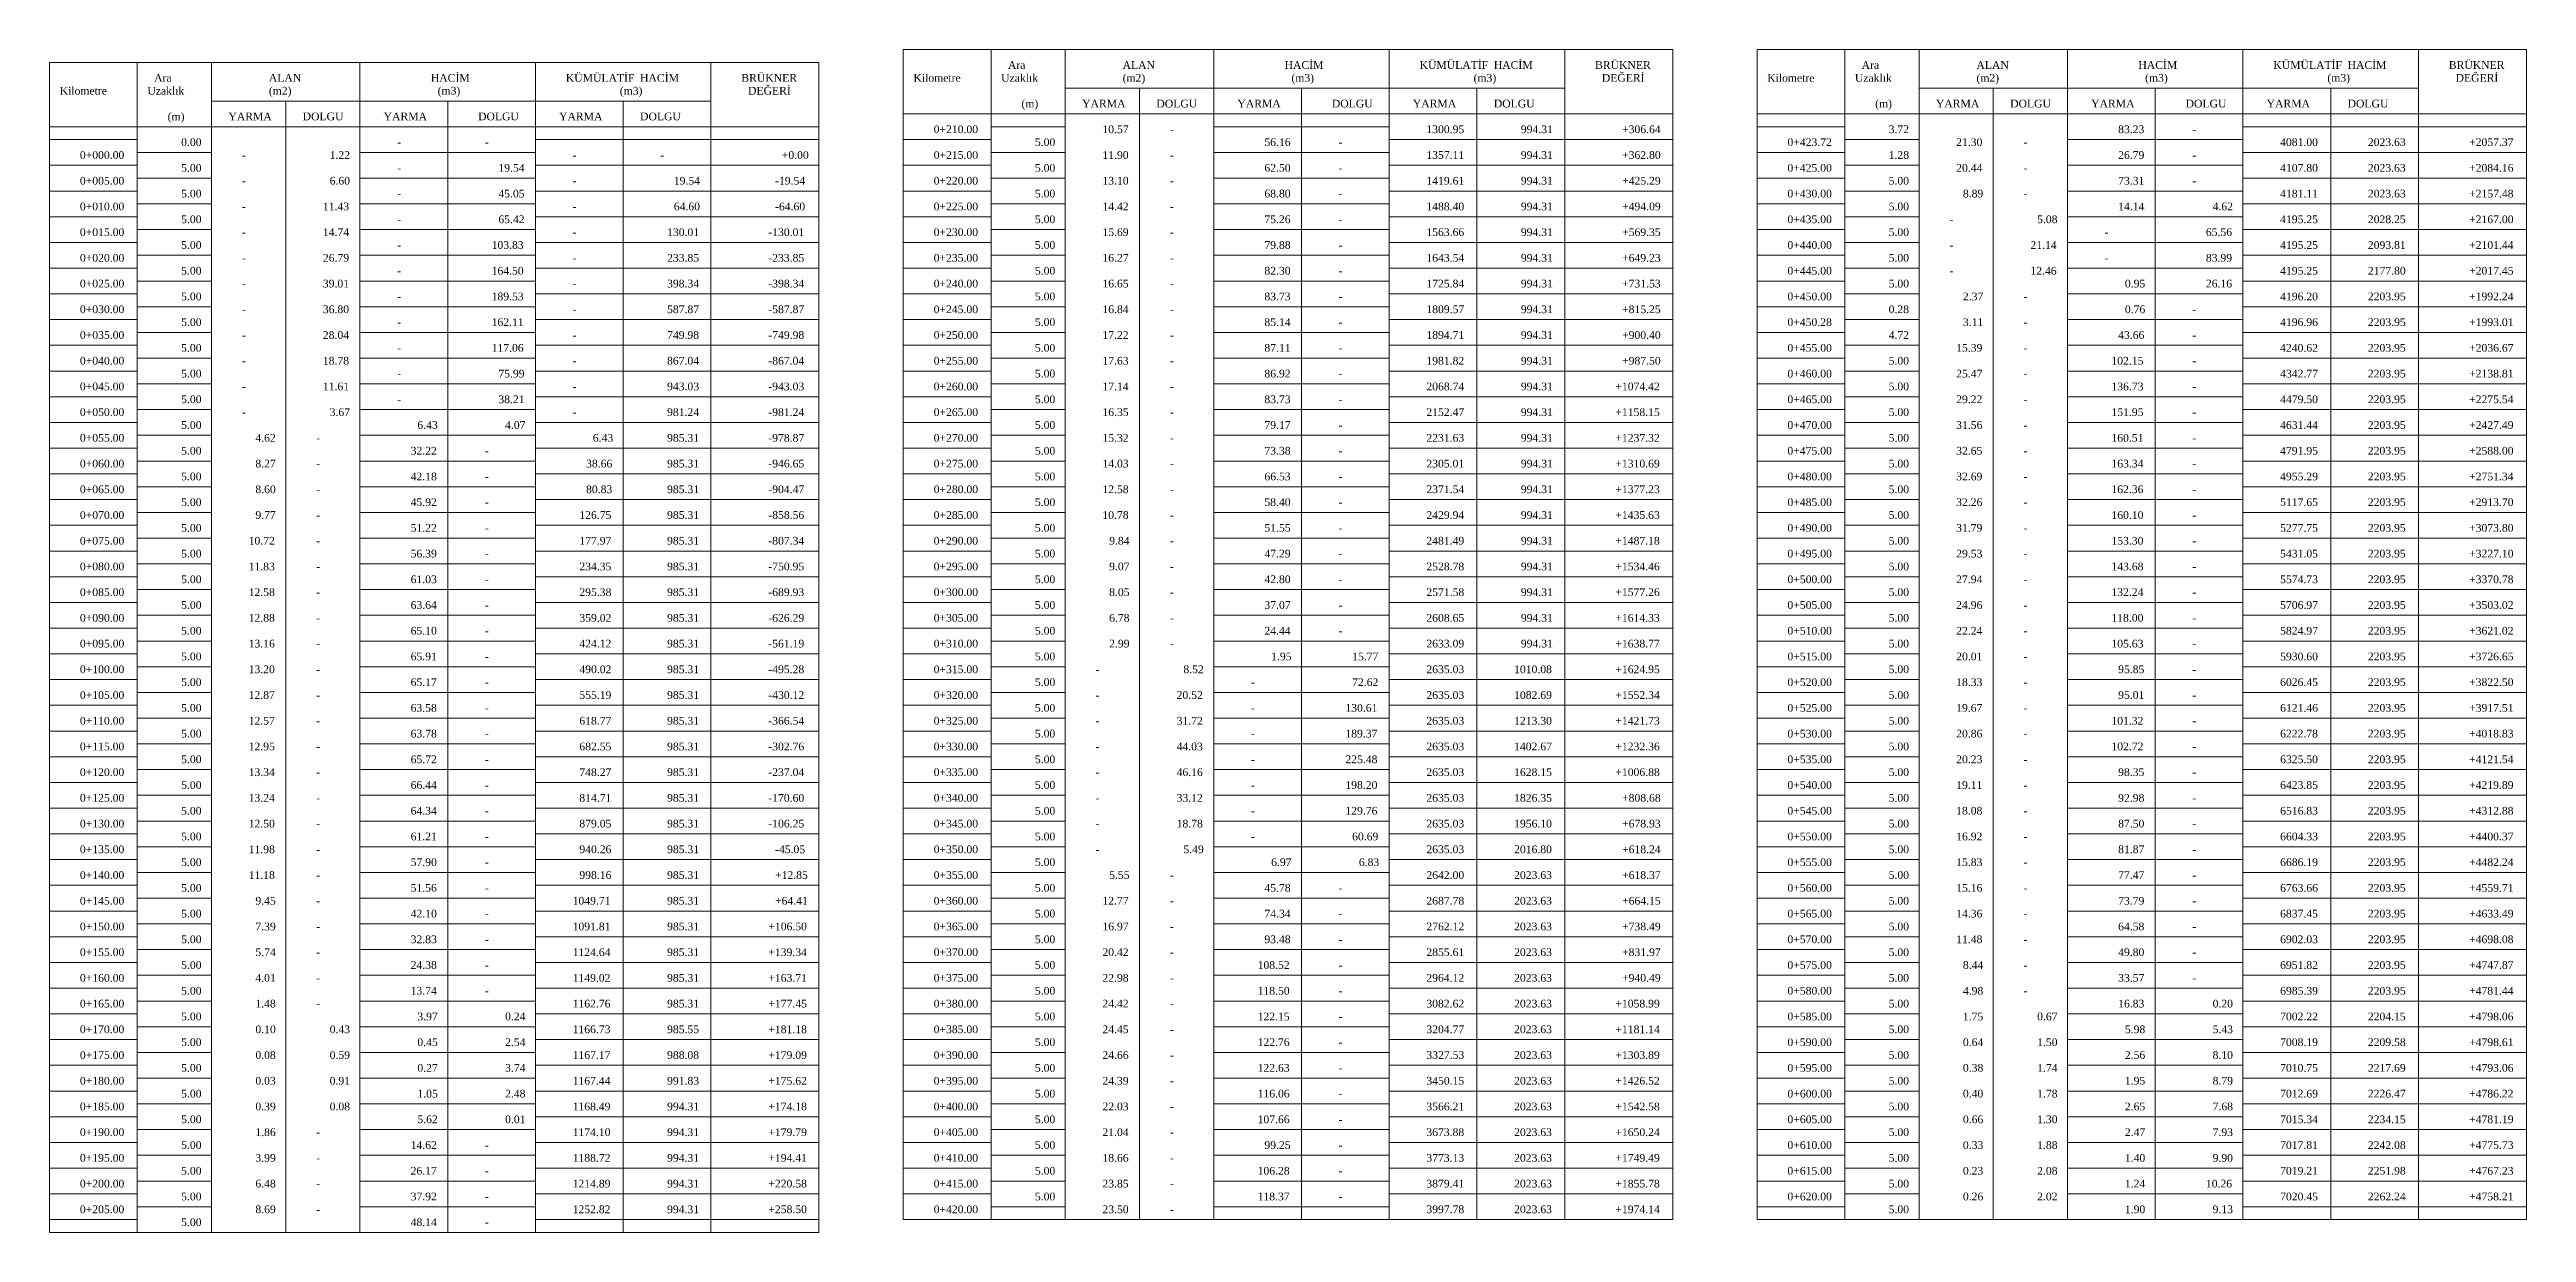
# Model space of a CAD drawing. Header units: metres. Extents: x 478603 to 489313, y 4282657 to 4289463.
# Drawn here: x 485146.6 to 485628.3, y 4287339.8 to 4287569.8 of the extents above; entities that cross this region are included whole.
import ezdxf

# ---------------------------------------------------------------- set-up
doc = ezdxf.new("R2010")
doc.units = ezdxf.units.M
for name, color, linetype, lineweight in [('TB_C', 96, 'Continuous', 0), ('TB_M', 18, 'Continuous', 0), ('TB_R', 1, 'Continuous', 0)]:
    doc.layers.add(name, color=color, linetype=linetype, lineweight=lineweight)
doc.styles.get("Standard").update_dxf_attribs({"font": 'times.ttf'})

msp = doc.modelspace()

# ---------------------------------------------------------------- texts
at = {"layer": 'TB_M'}
for s, p in [('HACİM', (485386.82, 4287566.03)), ('KÜMÜLATİF', (485413.07, 4287566.03)), ('HACİM', (485427.51, 4287566.03)), ('BRÜKNER', (485447.2, 4287566.03)), ('HACİM', (485552.86, 4287566.03)), ('KÜMÜLATİF', (485579.11, 4287566.03)), ('HACİM', (485593.54, 4287566.03)), ('BRÜKNER', (485613.23, 4287566.03)), ('Ara', (485166.98, 4287563.53)), ('ALAN', (485189.29, 4287563.53)), ('HACİM', (485220.79, 4287563.53)), ('KÜMÜLATİF', (485247.04, 4287563.53)), ('HACİM', (485261.48, 4287563.53)), ('BRÜKNER', (485281.17, 4287563.53)), ('Kilometre', (485314.64, 4287563.53)), ('Uzaklık', (485331.7, 4287563.53)), ('Ara', (485333.01, 4287566.03)), ('ALAN', (485355.32, 4287566.03)), ('(m2)', (485355.32, 4287563.53)), ('(m3)', (485388.14, 4287563.53)), ('(m3)', (485423.57, 4287563.53)), ('DEĞERİ', (485448.51, 4287563.53)), ('Kilometre', (485480.67, 4287563.53)), ('Uzaklık', (485497.73, 4287563.53)), ('Ara', (485499.04, 4287566.03)), ('ALAN', (485521.36, 4287566.03)), ('(m2)', (485521.36, 4287563.53)), ('(m3)', (485554.17, 4287563.53)), ('(m3)', (485589.61, 4287563.53)), ('DEĞERİ', (485614.54, 4287563.53)), ('Kilometre', (485148.61, 4287561.03)), ('Uzaklık', (485165.67, 4287561.03)), ('(m2)', (485189.29, 4287561.03)), ('(m3)', (485222.11, 4287561.03)), ('(m3)', (485257.54, 4287561.03)), ('DEĞERİ', (485282.48, 4287561.03)), ('(m)', (485335.64, 4287558.53)), ('YARMA', (485347.45, 4287558.53)), ('DOLGU', (485361.89, 4287558.53)), ('YARMA', (485377.64, 4287558.53)), ('DOLGU', (485396.01, 4287558.53)), ('YARMA', (485411.76, 4287558.53)), ('DOLGU', (485427.51, 4287558.53)), ('(m)', (485501.67, 4287558.53)), ('YARMA', (485513.48, 4287558.53)), ('DOLGU', (485527.92, 4287558.53)), ('YARMA', (485543.67, 4287558.53)), ('DOLGU', (485562.04, 4287558.53)), ('YARMA', (485577.79, 4287558.53)), ('DOLGU', (485593.54, 4287558.53)), ('(m)', (485169.61, 4287556.03)), ('YARMA', (485181.42, 4287556.03)), ('DOLGU', (485195.86, 4287556.03)), ('YARMA', (485211.61, 4287556.03)), ('DOLGU', (485229.98, 4287556.03)), ('YARMA', (485245.73, 4287556.03)), ('DOLGU', (485261.48, 4287556.03)), ('0+210.00', (485318.57, 4287553.53)), ('-', (485364.51, 4287553.53)), ('-', (485563.36, 4287553.53)), ('0+000.00', (485152.54, 4287548.53)), ('-', (485184.04, 4287548.53)), ('-', (485214.23, 4287551.03)), ('-', (485231.29, 4287551.03)), ('-', (485248.36, 4287548.53)), ('-', (485265.42, 4287548.53)), ('0+215.00', (485318.57, 4287548.53)), ('-', (485364.51, 4287548.53)), ('-', (485397.32, 4287551.03)), ('0+423.72', (485484.61, 4287551.03)), ('-', (485530.54, 4287551.03)), ('-', (485563.36, 4287548.53)), ('0+005.00', (485152.54, 4287543.53)), ('-', (485184.04, 4287543.53)), ('-', (485214.23, 4287546.03)), ('-', (485248.36, 4287543.53)), ('0+220.00', (485318.57, 4287543.53)), ('-', (485364.51, 4287543.53)), ('-', (485397.32, 4287546.03)), ('0+425.00', (485484.61, 4287546.03)), ('-', (485530.54, 4287546.03)), ('-', (485563.36, 4287543.53)), ('0+010.00', (485152.54, 4287538.53)), ('-', (485184.04, 4287538.53)), ('-', (485214.23, 4287541.03)), ('-', (485248.36, 4287538.53)), ('0+225.00', (485318.57, 4287538.53)), ('-', (485364.51, 4287538.53)), ('-', (485397.32, 4287541.03)), ('0+430.00', (485484.61, 4287541.03)), ('-', (485530.54, 4287541.03)), ('0+015.00', (485152.54, 4287533.53)), ('-', (485184.04, 4287533.53)), ('-', (485214.23, 4287536.03)), ('-', (485248.36, 4287533.53)), ('0+230.00', (485318.57, 4287533.53)), ('-', (485364.51, 4287533.53)), ('-', (485397.32, 4287536.03)), ('0+435.00', (485484.61, 4287536.03)), ('-', (485516.11, 4287536.03)), ('-', (485546.29, 4287533.53)), ('0+020.00', (485152.54, 4287528.53)), ('-', (485214.23, 4287531.03)), ('0+235.00', (485318.57, 4287528.53)), ('-', (485397.32, 4287531.03)), ('0+440.00', (485484.61, 4287531.03)), ('-', (485516.11, 4287531.03)), ('0+025.00', (485152.54, 4287523.53)), ('-', (485184.04, 4287528.53)), ('-', (485214.23, 4287526.03)), ('-', (485248.36, 4287528.53)), ('0+240.00', (485318.57, 4287523.53)), ('-', (485364.51, 4287528.53)), ('-', (485397.32, 4287526.03)), ('0+445.00', (485484.61, 4287526.03)), ('-', (485516.11, 4287526.03)), ('-', (485546.29, 4287528.53)), ('0+030.00', (485152.54, 4287518.53)), ('-', (485184.04, 4287523.53)), ('-', (485214.23, 4287521.03)), ('-', (485248.36, 4287523.53)), ('0+245.00', (485318.57, 4287518.53)), ('-', (485364.51, 4287523.53)), ('-', (485397.32, 4287521.03)), ('0+450.00', (485484.61, 4287521.03)), ('-', (485530.54, 4287521.03)), ('0+035.00', (485152.54, 4287513.53)), ('-', (485184.04, 4287518.53)), ('-', (485214.23, 4287516.03)), ('-', (485248.36, 4287518.53)), ('0+250.00', (485318.57, 4287513.53)), ('-', (485364.51, 4287518.53)), ('-', (485397.32, 4287516.03)), ('0+450.28', (485484.61, 4287516.03)), ('-', (485530.54, 4287516.03)), ('-', (485563.36, 4287518.53)), ('-', (485184.04, 4287513.53)), ('-', (485214.23, 4287511.03)), ('-', (485248.36, 4287513.53)), ('-', (485364.51, 4287513.53)), ('-', (485397.32, 4287511.03)), ('0+455.00', (485484.61, 4287511.03)), ('-', (485530.54, 4287511.03)), ('-', (485563.36, 4287513.53)), ('0+040.00', (485152.54, 4287508.53)), ('-', (485184.04, 4287508.53)), ('-', (485214.23, 4287506.03)), ('-', (485248.36, 4287508.53)), ('0+255.00', (485318.57, 4287508.53)), ('-', (485364.51, 4287508.53)), ('-', (485397.32, 4287506.03)), ('0+460.00', (485484.61, 4287506.03)), ('-', (485530.54, 4287506.03)), ('-', (485563.36, 4287508.53)), ('0+045.00', (485152.54, 4287503.53)), ('-', (485184.04, 4287503.53)), ('-', (485214.23, 4287501.03)), ('-', (485248.36, 4287503.53)), ('0+260.00', (485318.57, 4287503.53)), ('-', (485364.51, 4287503.53)), ('-', (485397.32, 4287501.03)), ('0+465.00', (485484.61, 4287501.03)), ('-', (485530.54, 4287501.03)), ('-', (485563.36, 4287503.53)), ('0+050.00', (485152.54, 4287498.53)), ('-', (485184.04, 4287498.53)), ('-', (485248.36, 4287498.53)), ('0+265.00', (485318.57, 4287498.53)), ('-', (485364.51, 4287498.53)), ('-', (485397.32, 4287496.03)), ('0+470.00', (485484.61, 4287496.03)), ('-', (485530.54, 4287496.03)), ('-', (485563.36, 4287498.53)), ('0+055.00', (485152.54, 4287493.53)), ('-', (485198.48, 4287493.53)), ('-', (485231.29, 4287491.03)), ('0+270.00', (485318.57, 4287493.53)), ('-', (485364.51, 4287493.53)), ('-', (485397.32, 4287491.03)), ('0+475.00', (485484.61, 4287491.03)), ('-', (485530.54, 4287491.03)), ('-', (485563.36, 4287493.53)), ('0+060.00', (485152.54, 4287488.53)), ('-', (485198.48, 4287488.53)), ('-', (485231.29, 4287486.03)), ('0+275.00', (485318.57, 4287488.53)), ('-', (485364.51, 4287488.53)), ('-', (485397.32, 4287486.03)), ('0+480.00', (485484.61, 4287486.03)), ('-', (485530.54, 4287486.03)), ('-', (485563.36, 4287488.53)), ('0+065.00', (485152.54, 4287483.53)), ('-', (485198.48, 4287483.53)), ('-', (485231.29, 4287481.03)), ('0+280.00', (485318.57, 4287483.53)), ('-', (485364.51, 4287483.53)), ('-', (485397.32, 4287481.03)), ('0+485.00', (485484.61, 4287481.03)), ('-', (485530.54, 4287481.03)), ('-', (485563.36, 4287483.53)), ('0+070.00', (485152.54, 4287478.53)), ('-', (485198.48, 4287478.53)), ('-', (485231.29, 4287476.03)), ('0+285.00', (485318.57, 4287478.53)), ('-', (485364.51, 4287478.53)), ('-', (485397.32, 4287476.03)), ('0+490.00', (485484.61, 4287476.03)), ('-', (485530.54, 4287476.03)), ('-', (485563.36, 4287478.53)), ('0+075.00', (485152.54, 4287473.53)), ('-', (485198.48, 4287473.53)), ('-', (485231.29, 4287471.03)), ('0+290.00', (485318.57, 4287473.53)), ('-', (485364.51, 4287473.53)), ('-', (485397.32, 4287471.03)), ('0+495.00', (485484.61, 4287471.03)), ('-', (485530.54, 4287471.03)), ('-', (485563.36, 4287473.53)), ('0+080.00', (485152.54, 4287468.53)), ('-', (485198.48, 4287468.53)), ('0+295.00', (485318.57, 4287468.53)), ('-', (485364.51, 4287468.53)), ('0+500.00', (485484.61, 4287466.03)), ('-', (485563.36, 4287468.53)), ('0+085.00', (485152.54, 4287463.53)), ('-', (485198.48, 4287463.53)), ('-', (485231.29, 4287466.03)), ('0+300.00', (485318.57, 4287463.53)), ('-', (485364.51, 4287463.53)), ('-', (485397.32, 4287466.03)), ('0+505.00', (485484.61, 4287461.03)), ('-', (485530.54, 4287466.03)), ('-', (485563.36, 4287463.53)), ('0+090.00', (485152.54, 4287458.53)), ('-', (485198.48, 4287458.53)), ('-', (485231.29, 4287461.03)), ('0+305.00', (485318.57, 4287458.53)), ('-', (485364.51, 4287458.53)), ('-', (485397.32, 4287461.03)), ('0+510.00', (485484.61, 4287456.03)), ('-', (485530.54, 4287461.03)), ('-', (485563.36, 4287458.53)), ('0+095.00', (485152.54, 4287453.53)), ('-', (485198.48, 4287453.53)), ('-', (485231.29, 4287456.03)), ('0+310.00', (485318.57, 4287453.53)), ('-', (485364.51, 4287453.53)), ('-', (485397.32, 4287456.03)), ('0+515.00', (485484.61, 4287451.03)), ('-', (485530.54, 4287456.03)), ('-', (485563.36, 4287453.53)), ('0+100.00', (485152.54, 4287448.53)), ('-', (485198.48, 4287448.53)), ('-', (485231.29, 4287451.03)), ('0+315.00', (485318.57, 4287448.53)), ('-', (485350.07, 4287448.53)), ('0+520.00', (485484.61, 4287446.03)), ('-', (485530.54, 4287451.03)), ('-', (485563.36, 4287448.53)), ('0+105.00', (485152.54, 4287443.53)), ('-', (485198.48, 4287443.53)), ('-', (485231.29, 4287446.03)), ('0+320.00', (485318.57, 4287443.53)), ('-', (485350.07, 4287443.53)), ('-', (485380.26, 4287446.03)), ('-', (485530.54, 4287446.03)), ('-', (485563.36, 4287443.53)), ('0+110.00', (485152.54, 4287438.53)), ('-', (485198.48, 4287438.53)), ('-', (485231.29, 4287441.03)), ('0+325.00', (485318.57, 4287438.53)), ('-', (485350.07, 4287438.53)), ('-', (485380.26, 4287441.03)), ('0+525.00', (485484.61, 4287441.03)), ('-', (485530.54, 4287441.03)), ('-', (485563.36, 4287438.53)), ('0+115.00', (485152.54, 4287433.53)), ('-', (485198.48, 4287433.53)), ('-', (485231.29, 4287436.03)), ('0+330.00', (485318.57, 4287433.53)), ('-', (485350.07, 4287433.53)), ('-', (485380.26, 4287436.03)), ('0+530.00', (485484.61, 4287436.03)), ('-', (485530.54, 4287436.03)), ('-', (485563.36, 4287433.53)), ('0+120.00', (485152.54, 4287428.53)), ('-', (485198.48, 4287428.53)), ('-', (485231.29, 4287431.03)), ('0+335.00', (485318.57, 4287428.53)), ('-', (485350.07, 4287428.53)), ('-', (485380.26, 4287431.03)), ('0+535.00', (485484.61, 4287431.03)), ('-', (485530.54, 4287431.03)), ('-', (485563.36, 4287428.53)), ('0+125.00', (485152.54, 4287423.53)), ('-', (485198.48, 4287423.53)), ('-', (485231.29, 4287426.03)), ('0+340.00', (485318.57, 4287423.53)), ('-', (485350.07, 4287423.53)), ('-', (485380.26, 4287426.03)), ('0+540.00', (485484.61, 4287426.03)), ('-', (485530.54, 4287426.03)), ('-', (485563.36, 4287423.53)), ('0+130.00', (485152.54, 4287418.53)), ('-', (485198.48, 4287418.53)), ('-', (485231.29, 4287421.03)), ('0+345.00', (485318.57, 4287418.53)), ('-', (485350.07, 4287418.53)), ('-', (485380.26, 4287421.03)), ('0+545.00', (485484.61, 4287421.03)), ('-', (485530.54, 4287421.03)), ('-', (485563.36, 4287418.53)), ('0+135.00', (485152.54, 4287413.53)), ('-', (485198.48, 4287413.53)), ('-', (485231.29, 4287416.03)), ('0+350.00', (485318.57, 4287413.53)), ('-', (485350.07, 4287413.53)), ('-', (485380.26, 4287416.03)), ('0+550.00', (485484.61, 4287416.03)), ('-', (485530.54, 4287416.03)), ('-', (485563.36, 4287413.53)), ('0+140.00', (485152.54, 4287408.53)), ('-', (485198.48, 4287408.53)), ('-', (485231.29, 4287411.03)), ('0+355.00', (485318.57, 4287408.53)), ('-', (485364.51, 4287408.53)), ('0+555.00', (485484.61, 4287411.03)), ('-', (485530.54, 4287411.03)), ('-', (485563.36, 4287408.53)), ('0+145.00', (485152.54, 4287403.53)), ('-', (485198.48, 4287403.53)), ('-', (485231.29, 4287406.03)), ('0+360.00', (485318.57, 4287403.53)), ('-', (485364.51, 4287403.53)), ('-', (485397.32, 4287406.03)), ('0+560.00', (485484.61, 4287406.03)), ('-', (485530.54, 4287406.03)), ('-', (485563.36, 4287403.53)), ('0+150.00', (485152.54, 4287398.53)), ('-', (485231.29, 4287401.03)), ('0+365.00', (485318.57, 4287398.53)), ('-', (485397.32, 4287401.03)), ('0+565.00', (485484.61, 4287401.03)), ('-', (485530.54, 4287401.03)), ('0+155.00', (485152.54, 4287393.53)), ('-', (485198.48, 4287398.53)), ('-', (485231.29, 4287396.03)), ('0+370.00', (485318.57, 4287393.53)), ('-', (485364.51, 4287398.53)), ('-', (485397.32, 4287396.03)), ('0+570.00', (485484.61, 4287396.03)), ('-', (485530.54, 4287396.03)), ('-', (485563.36, 4287398.53)), ('0+160.00', (485152.54, 4287388.53)), ('-', (485198.48, 4287393.53)), ('-', (485231.29, 4287391.03)), ('0+375.00', (485318.57, 4287388.53)), ('-', (485364.51, 4287393.53)), ('-', (485397.32, 4287391.03)), ('0+575.00', (485484.61, 4287391.03)), ('-', (485530.54, 4287391.03)), ('-', (485563.36, 4287393.53)), ('0+165.00', (485152.54, 4287383.53)), ('-', (485198.48, 4287388.53)), ('-', (485231.29, 4287386.03)), ('0+380.00', (485318.57, 4287383.53)), ('-', (485364.51, 4287388.53)), ('-', (485397.32, 4287386.03)), ('0+580.00', (485484.61, 4287386.03)), ('-', (485530.54, 4287386.03)), ('-', (485563.36, 4287388.53)), ('0+170.00', (485152.54, 4287378.53)), ('-', (485198.48, 4287383.53)), ('0+385.00', (485318.57, 4287378.53)), ('-', (485364.51, 4287383.53)), ('-', (485397.32, 4287381.03)), ('0+585.00', (485484.61, 4287381.03)), ('-', (485364.51, 4287378.53)), ('-', (485397.32, 4287376.03)), ('0+590.00', (485484.61, 4287376.03)), ('0+175.00', (485152.54, 4287373.53)), ('0+390.00', (485318.57, 4287373.53)), ('-', (485364.51, 4287373.53)), ('-', (485397.32, 4287371.03)), ('0+595.00', (485484.61, 4287371.03)), ('0+180.00', (485152.54, 4287368.53)), ('0+395.00', (485318.57, 4287368.53)), ('-', (485364.51, 4287368.53)), ('-', (485397.32, 4287366.03)), ('0+600.00', (485484.61, 4287366.03)), ('0+185.00', (485152.54, 4287363.53)), ('0+400.00', (485318.57, 4287363.53)), ('-', (485364.51, 4287363.53)), ('-', (485397.32, 4287361.03)), ('0+605.00', (485484.61, 4287361.03)), ('0+190.00', (485152.54, 4287358.53)), ('-', (485198.48, 4287358.53)), ('-', (485231.29, 4287356.03)), ('0+405.00', (485318.57, 4287358.53)), ('-', (485364.51, 4287358.53)), ('-', (485397.32, 4287356.03)), ('0+610.00', (485484.61, 4287356.03)), ('0+195.00', (485152.54, 4287353.53)), ('-', (485198.48, 4287353.53)), ('-', (485231.29, 4287351.03)), ('0+410.00', (485318.57, 4287353.53)), ('-', (485364.51, 4287353.53)), ('-', (485397.32, 4287351.03)), ('0+615.00', (485484.61, 4287351.03)), ('0+200.00', (485152.54, 4287348.53)), ('-', (485198.48, 4287348.53)), ('-', (485231.29, 4287346.03)), ('0+415.00', (485318.57, 4287348.53)), ('-', (485364.51, 4287348.53)), ('-', (485397.32, 4287346.03)), ('0+620.00', (485484.61, 4287346.03)), ('0+205.00', (485152.54, 4287343.53)), ('-', (485198.48, 4287343.53)), ('-', (485231.29, 4287341.03)), ('0+420.00', (485318.57, 4287343.53)), ('-', (485364.51, 4287343.53))]:
    msp.add_text(s, height=1.5, dxfattribs=at).set_placement(p)
at = {"layer": 'TB_R'}
for s, p in [('10.57', (485351.39, 4287553.53)), ('1300.95', (485414.39, 4287553.53)), ('994.31', (485432.76, 4287553.53)), ('+306.64', (485452.45, 4287553.53)), ('3.72', (485504.29, 4287553.53)), ('83.23', (485548.92, 4287553.53)), ('0.00', (485172.23, 4287551.03)), ('1.22', (485201.11, 4287548.53)), ('+0.00', (485289.04, 4287548.53)), ('5.00', (485338.26, 4287551.03)), ('11.90', (485351.39, 4287548.53)), ('56.16', (485382.89, 4287551.03)), ('1357.11', (485414.39, 4287548.53)), ('994.31', (485432.76, 4287548.53)), ('+362.80', (485452.45, 4287548.53)), ('1.28', (485504.29, 4287548.53)), ('21.30', (485517.42, 4287551.03)), ('26.79', (485548.92, 4287548.53)), ('4081.00', (485580.42, 4287551.03)), ('2023.63', (485597.48, 4287551.03)), ('+2057.37', (485617.17, 4287551.03)), ('5.00', (485172.23, 4287546.03)), ('6.60', (485201.11, 4287543.53)), ('19.54', (485233.92, 4287546.03)), ('19.54', (485268.04, 4287543.53)), ('-19.54', (485287.73, 4287543.53)), ('5.00', (485338.26, 4287546.03)), ('13.10', (485351.39, 4287543.53)), ('62.50', (485382.89, 4287546.03)), ('1419.61', (485414.39, 4287543.53)), ('994.31', (485432.76, 4287543.53)), ('+425.29', (485452.45, 4287543.53)), ('5.00', (485504.29, 4287543.53)), ('20.44', (485517.42, 4287546.03)), ('73.31', (485548.92, 4287543.53)), ('4107.80', (485580.42, 4287546.03)), ('2023.63', (485597.48, 4287546.03)), ('+2084.16', (485617.17, 4287546.03)), ('5.00', (485172.23, 4287541.03)), ('11.43', (485199.79, 4287538.53)), ('45.05', (485233.92, 4287541.03)), ('64.60', (485268.04, 4287538.53)), ('-64.60', (485287.73, 4287538.53)), ('5.00', (485338.26, 4287541.03)), ('14.42', (485351.39, 4287538.53)), ('68.80', (485382.89, 4287541.03)), ('1488.40', (485414.39, 4287538.53)), ('994.31', (485432.76, 4287538.53)), ('+494.09', (485452.45, 4287538.53)), ('5.00', (485504.29, 4287538.53)), ('8.89', (485518.73, 4287541.03)), ('14.14', (485548.92, 4287538.53)), ('4.62', (485567.29, 4287538.53)), ('4181.11', (485580.42, 4287541.03)), ('2023.63', (485597.48, 4287541.03)), ('+2157.48', (485617.17, 4287541.03)), ('5.00', (485172.23, 4287536.03)), ('14.74', (485199.79, 4287533.53)), ('65.42', (485233.92, 4287536.03)), ('130.01', (485266.73, 4287533.53)), ('-130.01', (485286.42, 4287533.53)), ('5.00', (485338.26, 4287536.03)), ('15.69', (485351.39, 4287533.53)), ('75.26', (485382.89, 4287536.03)), ('1563.66', (485414.39, 4287533.53)), ('994.31', (485432.76, 4287533.53)), ('+569.35', (485452.45, 4287533.53)), ('5.00', (485504.29, 4287533.53)), ('5.08', (485533.17, 4287536.03)), ('65.56', (485565.98, 4287533.53)), ('4195.25', (485580.42, 4287536.03)), ('2028.25', (485597.48, 4287536.03)), ('+2167.00', (485617.17, 4287536.03)), ('5.00', (485172.23, 4287531.03)), ('26.79', (485199.79, 4287528.53)), ('103.83', (485232.61, 4287531.03)), ('233.85', (485266.73, 4287528.53)), ('-233.85', (485286.42, 4287528.53)), ('5.00', (485338.26, 4287531.03)), ('16.27', (485351.39, 4287528.53)), ('79.88', (485382.89, 4287531.03)), ('1643.54', (485414.39, 4287528.53)), ('994.31', (485432.76, 4287528.53)), ('+649.23', (485452.45, 4287528.53)), ('5.00', (485504.29, 4287528.53)), ('21.14', (485531.86, 4287531.03)), ('83.99', (485565.98, 4287528.53)), ('4195.25', (485580.42, 4287531.03)), ('2093.81', (485597.48, 4287531.03)), ('+2101.44', (485617.17, 4287531.03)), ('5.00', (485172.23, 4287526.03)), ('39.01', (485199.79, 4287523.53)), ('164.50', (485232.61, 4287526.03)), ('398.34', (485266.73, 4287523.53)), ('-398.34', (485286.42, 4287523.53)), ('5.00', (485338.26, 4287526.03)), ('16.65', (485351.39, 4287523.53)), ('82.30', (485382.89, 4287526.03)), ('1725.84', (485414.39, 4287523.53)), ('994.31', (485432.76, 4287523.53)), ('+731.53', (485452.45, 4287523.53)), ('5.00', (485504.29, 4287523.53)), ('12.46', (485531.86, 4287526.03)), ('0.95', (485550.23, 4287523.53)), ('26.16', (485565.98, 4287523.53)), ('4195.25', (485580.42, 4287526.03)), ('2177.80', (485597.48, 4287526.03)), ('+2017.45', (485617.17, 4287526.03)), ('5.00', (485172.23, 4287521.03)), ('36.80', (485199.79, 4287518.53)), ('189.53', (485232.61, 4287521.03)), ('587.87', (485266.73, 4287518.53)), ('-587.87', (485286.42, 4287518.53)), ('5.00', (485338.26, 4287521.03)), ('16.84', (485351.39, 4287518.53)), ('83.73', (485382.89, 4287521.03)), ('1809.57', (485414.39, 4287518.53)), ('994.31', (485432.76, 4287518.53)), ('+815.25', (485452.45, 4287518.53)), ('0.28', (485504.29, 4287518.53)), ('2.37', (485518.73, 4287521.03)), ('0.76', (485550.23, 4287518.53)), ('4196.20', (485580.42, 4287521.03)), ('2203.95', (485597.48, 4287521.03)), ('+1992.24', (485617.17, 4287521.03)), ('5.00', (485172.23, 4287516.03)), ('28.04', (485199.79, 4287513.53)), ('162.11', (485232.61, 4287516.03)), ('749.98', (485266.73, 4287513.53)), ('-749.98', (485286.42, 4287513.53)), ('5.00', (485338.26, 4287516.03)), ('17.22', (485351.39, 4287513.53)), ('85.14', (485382.89, 4287516.03)), ('1894.71', (485414.39, 4287513.53)), ('994.31', (485432.76, 4287513.53)), ('+900.40', (485452.45, 4287513.53)), ('4.72', (485504.29, 4287513.53)), ('3.11', (485518.73, 4287516.03)), ('43.66', (485548.92, 4287513.53)), ('4196.96', (485580.42, 4287516.03)), ('2203.95', (485597.48, 4287516.03)), ('+1993.01', (485617.17, 4287516.03)), ('5.00', (485172.23, 4287511.03)), ('117.06', (485232.61, 4287511.03)), ('5.00', (485338.26, 4287511.03)), ('87.11', (485382.89, 4287511.03)), ('15.39', (485517.42, 4287511.03)), ('4240.62', (485580.42, 4287511.03)), ('2203.95', (485597.48, 4287511.03)), ('+2036.67', (485617.17, 4287511.03)), ('5.00', (485172.23, 4287506.03)), ('18.78', (485199.79, 4287508.53)), ('75.99', (485233.92, 4287506.03)), ('867.04', (485266.73, 4287508.53)), ('-867.04', (485286.42, 4287508.53)), ('5.00', (485338.26, 4287506.03)), ('17.63', (485351.39, 4287508.53)), ('86.92', (485382.89, 4287506.03)), ('1981.82', (485414.39, 4287508.53)), ('994.31', (485432.76, 4287508.53)), ('+987.50', (485452.45, 4287508.53)), ('5.00', (485504.29, 4287508.53)), ('25.47', (485517.42, 4287506.03)), ('102.15', (485547.61, 4287508.53)), ('4342.77', (485580.42, 4287506.03)), ('2203.95', (485597.48, 4287506.03)), ('+2138.81', (485617.17, 4287506.03)), ('5.00', (485172.23, 4287501.03)), ('11.61', (485199.79, 4287503.53)), ('38.21', (485233.92, 4287501.03)), ('943.03', (485266.73, 4287503.53)), ('-943.03', (485286.42, 4287503.53)), ('5.00', (485338.26, 4287501.03)), ('17.14', (485351.39, 4287503.53)), ('83.73', (485382.89, 4287501.03)), ('2068.74', (485414.39, 4287503.53)), ('994.31', (485432.76, 4287503.53)), ('+1074.42', (485451.14, 4287503.53)), ('5.00', (485504.29, 4287503.53)), ('29.22', (485517.42, 4287501.03)), ('136.73', (485547.61, 4287503.53)), ('4479.50', (485580.42, 4287501.03)), ('2203.95', (485597.48, 4287501.03)), ('+2275.54', (485617.17, 4287501.03)), ('5.00', (485172.23, 4287496.03)), ('3.67', (485201.11, 4287498.53)), ('6.43', (485218.17, 4287496.03)), ('4.07', (485235.23, 4287496.03)), ('981.24', (485266.73, 4287498.53)), ('-981.24', (485286.42, 4287498.53)), ('5.00', (485338.26, 4287496.03)), ('16.35', (485351.39, 4287498.53)), ('79.17', (485382.89, 4287496.03)), ('2152.47', (485414.39, 4287498.53)), ('994.31', (485432.76, 4287498.53)), ('+1158.15', (485451.14, 4287498.53)), ('5.00', (485504.29, 4287498.53)), ('31.56', (485517.42, 4287496.03)), ('151.95', (485547.61, 4287498.53)), ('4631.44', (485580.42, 4287496.03)), ('2203.95', (485597.48, 4287496.03)), ('+2427.49', (485617.17, 4287496.03)), ('5.00', (485172.23, 4287491.03)), ('4.62', (485186.67, 4287493.53)), ('32.22', (485216.86, 4287491.03)), ('6.43', (485252.29, 4287493.53)), ('985.31', (485266.73, 4287493.53)), ('-978.87', (485286.42, 4287493.53)), ('5.00', (485338.26, 4287491.03)), ('15.32', (485351.39, 4287493.53)), ('73.38', (485382.89, 4287491.03)), ('2231.63', (485414.39, 4287493.53)), ('994.31', (485432.76, 4287493.53)), ('+1237.32', (485451.14, 4287493.53)), ('5.00', (485504.29, 4287493.53)), ('32.65', (485517.42, 4287491.03)), ('160.51', (485547.61, 4287493.53)), ('4791.95', (485580.42, 4287491.03)), ('2203.95', (485597.48, 4287491.03)), ('+2588.00', (485617.17, 4287491.03)), ('5.00', (485172.23, 4287486.03)), ('8.27', (485186.67, 4287488.53)), ('42.18', (485216.86, 4287486.03)), ('38.66', (485250.98, 4287488.53)), ('985.31', (485266.73, 4287488.53)), ('-946.65', (485286.42, 4287488.53)), ('5.00', (485338.26, 4287486.03)), ('14.03', (485351.39, 4287488.53)), ('66.53', (485382.89, 4287486.03)), ('2305.01', (485414.39, 4287488.53)), ('994.31', (485432.76, 4287488.53)), ('+1310.69', (485451.14, 4287488.53)), ('5.00', (485504.29, 4287488.53)), ('32.69', (485517.42, 4287486.03)), ('163.34', (485547.61, 4287488.53)), ('4955.29', (485580.42, 4287486.03)), ('2203.95', (485597.48, 4287486.03)), ('+2751.34', (485617.17, 4287486.03)), ('5.00', (485172.23, 4287481.03)), ('8.60', (485186.67, 4287483.53)), ('45.92', (485216.86, 4287481.03)), ('80.83', (485250.98, 4287483.53)), ('985.31', (485266.73, 4287483.53)), ('-904.47', (485286.42, 4287483.53)), ('5.00', (485338.26, 4287481.03)), ('12.58', (485351.39, 4287483.53)), ('58.40', (485382.89, 4287481.03)), ('2371.54', (485414.39, 4287483.53)), ('994.31', (485432.76, 4287483.53)), ('+1377.23', (485451.14, 4287483.53)), ('5.00', (485504.29, 4287483.53)), ('32.26', (485517.42, 4287481.03)), ('162.36', (485547.61, 4287483.53)), ('5117.65', (485580.42, 4287481.03)), ('2203.95', (485597.48, 4287481.03)), ('+2913.70', (485617.17, 4287481.03)), ('5.00', (485172.23, 4287476.03)), ('9.77', (485186.67, 4287478.53)), ('51.22', (485216.86, 4287476.03)), ('126.75', (485249.67, 4287478.53)), ('985.31', (485266.73, 4287478.53)), ('-858.56', (485286.42, 4287478.53)), ('5.00', (485338.26, 4287476.03)), ('10.78', (485351.39, 4287478.53)), ('51.55', (485382.89, 4287476.03)), ('2429.94', (485414.39, 4287478.53)), ('994.31', (485432.76, 4287478.53)), ('+1435.63', (485451.14, 4287478.53)), ('5.00', (485504.29, 4287478.53)), ('31.79', (485517.42, 4287476.03)), ('160.10', (485547.61, 4287478.53)), ('5277.75', (485580.42, 4287476.03)), ('2203.95', (485597.48, 4287476.03)), ('+3073.80', (485617.17, 4287476.03)), ('5.00', (485172.23, 4287471.03)), ('10.72', (485185.36, 4287473.53)), ('56.39', (485216.86, 4287471.03)), ('177.97', (485249.67, 4287473.53)), ('985.31', (485266.73, 4287473.53)), ('-807.34', (485286.42, 4287473.53)), ('5.00', (485338.26, 4287471.03)), ('9.84', (485352.7, 4287473.53)), ('47.29', (485382.89, 4287471.03)), ('2481.49', (485414.39, 4287473.53)), ('994.31', (485432.76, 4287473.53)), ('+1487.18', (485451.14, 4287473.53)), ('5.00', (485504.29, 4287473.53)), ('29.53', (485517.42, 4287471.03)), ('153.30', (485547.61, 4287473.53)), ('5431.05', (485580.42, 4287471.03)), ('2203.95', (485597.48, 4287471.03)), ('+3227.10', (485617.17, 4287471.03)), ('5.00', (485172.23, 4287466.03)), ('11.83', (485185.36, 4287468.53)), ('61.03', (485216.86, 4287466.03)), ('234.35', (485249.67, 4287468.53)), ('985.31', (485266.73, 4287468.53)), ('-750.95', (485286.42, 4287468.53)), ('5.00', (485338.26, 4287466.03)), ('9.07', (485352.7, 4287468.53)), ('42.80', (485382.89, 4287466.03)), ('2528.78', (485414.39, 4287468.53)), ('994.31', (485432.76, 4287468.53)), ('+1534.46', (485451.14, 4287468.53)), ('5.00', (485504.29, 4287468.53)), ('27.94', (485517.42, 4287466.03)), ('143.68', (485547.61, 4287468.53)), ('5574.73', (485580.42, 4287466.03)), ('2203.95', (485597.48, 4287466.03)), ('+3370.78', (485617.17, 4287466.03)), ('5.00', (485172.23, 4287461.03)), ('12.58', (485185.36, 4287463.53)), ('63.64', (485216.86, 4287461.03)), ('295.38', (485249.67, 4287463.53)), ('985.31', (485266.73, 4287463.53)), ('-689.93', (485286.42, 4287463.53)), ('5.00', (485338.26, 4287461.03)), ('8.05', (485352.7, 4287463.53)), ('37.07', (485382.89, 4287461.03)), ('2571.58', (485414.39, 4287463.53)), ('994.31', (485432.76, 4287463.53)), ('+1577.26', (485451.14, 4287463.53)), ('5.00', (485504.29, 4287463.53)), ('24.96', (485517.42, 4287461.03)), ('132.24', (485547.61, 4287463.53)), ('5706.97', (485580.42, 4287461.03)), ('2203.95', (485597.48, 4287461.03)), ('+3503.02', (485617.17, 4287461.03)), ('5.00', (485172.23, 4287456.03)), ('12.88', (485185.36, 4287458.53)), ('65.10', (485216.86, 4287456.03)), ('359.02', (485249.67, 4287458.53)), ('985.31', (485266.73, 4287458.53)), ('-626.29', (485286.42, 4287458.53)), ('5.00', (485338.26, 4287456.03)), ('6.78', (485352.7, 4287458.53)), ('24.44', (485382.89, 4287456.03)), ('2608.65', (485414.39, 4287458.53)), ('994.31', (485432.76, 4287458.53)), ('+1614.33', (485451.14, 4287458.53)), ('5.00', (485504.29, 4287458.53)), ('22.24', (485517.42, 4287456.03)), ('118.00', (485547.61, 4287458.53)), ('5824.97', (485580.42, 4287456.03)), ('2203.95', (485597.48, 4287456.03)), ('+3621.02', (485617.17, 4287456.03)), ('5.00', (485172.23, 4287451.03)), ('13.16', (485185.36, 4287453.53)), ('65.91', (485216.86, 4287451.03)), ('424.12', (485249.67, 4287453.53)), ('985.31', (485266.73, 4287453.53)), ('-561.19', (485286.42, 4287453.53)), ('5.00', (485338.26, 4287451.03)), ('2.99', (485352.7, 4287453.53)), ('1.95', (485384.2, 4287451.03)), ('15.77', (485399.95, 4287451.03)), ('2633.09', (485414.39, 4287453.53)), ('994.31', (485432.76, 4287453.53)), ('+1638.77', (485451.14, 4287453.53)), ('5.00', (485504.29, 4287453.53)), ('20.01', (485517.42, 4287451.03)), ('105.63', (485547.61, 4287453.53)), ('5930.60', (485580.42, 4287451.03)), ('2203.95', (485597.48, 4287451.03)), ('+3726.65', (485617.17, 4287451.03)), ('5.00', (485172.23, 4287446.03)), ('13.20', (485185.36, 4287448.53)), ('65.17', (485216.86, 4287446.03)), ('490.02', (485249.67, 4287448.53)), ('985.31', (485266.73, 4287448.53)), ('-495.28', (485286.42, 4287448.53)), ('5.00', (485338.26, 4287446.03)), ('8.52', (485367.14, 4287448.53)), ('72.62', (485399.95, 4287446.03)), ('2635.03', (485414.39, 4287448.53)), ('1010.08', (485431.45, 4287448.53)), ('+1624.95', (485451.14, 4287448.53)), ('5.00', (485504.29, 4287448.53)), ('18.33', (485517.42, 4287446.03)), ('95.85', (485548.92, 4287448.53)), ('6026.45', (485580.42, 4287446.03)), ('2203.95', (485597.48, 4287446.03)), ('+3822.50', (485617.17, 4287446.03)), ('12.87', (485185.36, 4287443.53)), ('555.19', (485249.67, 4287443.53)), ('985.31', (485266.73, 4287443.53)), ('-430.12', (485286.42, 4287443.53)), ('20.52', (485365.82, 4287443.53)), ('2635.03', (485414.39, 4287443.53)), ('1082.69', (485431.45, 4287443.53)), ('+1552.34', (485451.14, 4287443.53)), ('5.00', (485504.29, 4287443.53)), ('95.01', (485548.92, 4287443.53)), ('5.00', (485172.23, 4287441.03)), ('12.57', (485185.36, 4287438.53)), ('63.58', (485216.86, 4287441.03)), ('618.77', (485249.67, 4287438.53)), ('985.31', (485266.73, 4287438.53)), ('-366.54', (485286.42, 4287438.53)), ('5.00', (485338.26, 4287441.03)), ('31.72', (485365.82, 4287438.53)), ('130.61', (485398.64, 4287441.03)), ('2635.03', (485414.39, 4287438.53)), ('1213.30', (485431.45, 4287438.53)), ('+1421.73', (485451.14, 4287438.53)), ('5.00', (485504.29, 4287438.53)), ('19.67', (485517.42, 4287441.03)), ('101.32', (485547.61, 4287438.53)), ('6121.46', (485580.42, 4287441.03)), ('2203.95', (485597.48, 4287441.03)), ('+3917.51', (485617.17, 4287441.03)), ('5.00', (485172.23, 4287436.03)), ('12.95', (485185.36, 4287433.53)), ('63.78', (485216.86, 4287436.03)), ('682.55', (485249.67, 4287433.53)), ('985.31', (485266.73, 4287433.53)), ('-302.76', (485286.42, 4287433.53)), ('5.00', (485338.26, 4287436.03)), ('44.03', (485365.82, 4287433.53)), ('189.37', (485398.64, 4287436.03)), ('2635.03', (485414.39, 4287433.53)), ('1402.67', (485431.45, 4287433.53)), ('+1232.36', (485451.14, 4287433.53)), ('5.00', (485504.29, 4287433.53)), ('20.86', (485517.42, 4287436.03)), ('102.72', (485547.61, 4287433.53)), ('6222.78', (485580.42, 4287436.03)), ('2203.95', (485597.48, 4287436.03)), ('+4018.83', (485617.17, 4287436.03)), ('5.00', (485172.23, 4287431.03)), ('13.34', (485185.36, 4287428.53)), ('65.72', (485216.86, 4287431.03)), ('748.27', (485249.67, 4287428.53)), ('985.31', (485266.73, 4287428.53)), ('-237.04', (485286.42, 4287428.53)), ('5.00', (485338.26, 4287431.03)), ('46.16', (485365.82, 4287428.53)), ('225.48', (485398.64, 4287431.03)), ('2635.03', (485414.39, 4287428.53)), ('1628.15', (485431.45, 4287428.53)), ('+1006.88', (485451.14, 4287428.53)), ('5.00', (485504.29, 4287428.53)), ('20.23', (485517.42, 4287431.03)), ('98.35', (485548.92, 4287428.53)), ('6325.50', (485580.42, 4287431.03)), ('2203.95', (485597.48, 4287431.03)), ('+4121.54', (485617.17, 4287431.03)), ('5.00', (485172.23, 4287426.03)), ('13.24', (485185.36, 4287423.53)), ('66.44', (485216.86, 4287426.03)), ('814.71', (485249.67, 4287423.53)), ('985.31', (485266.73, 4287423.53)), ('-170.60', (485286.42, 4287423.53)), ('5.00', (485338.26, 4287426.03)), ('33.12', (485365.82, 4287423.53)), ('198.20', (485398.64, 4287426.03)), ('2635.03', (485414.39, 4287423.53)), ('1826.35', (485431.45, 4287423.53)), ('+808.68', (485452.45, 4287423.53)), ('5.00', (485504.29, 4287423.53)), ('19.11', (485517.42, 4287426.03)), ('92.98', (485548.92, 4287423.53)), ('6423.85', (485580.42, 4287426.03)), ('2203.95', (485597.48, 4287426.03)), ('+4219.89', (485617.17, 4287426.03)), ('5.00', (485172.23, 4287421.03)), ('12.50', (485185.36, 4287418.53)), ('64.34', (485216.86, 4287421.03)), ('879.05', (485249.67, 4287418.53)), ('985.31', (485266.73, 4287418.53)), ('-106.25', (485286.42, 4287418.53)), ('5.00', (485338.26, 4287421.03)), ('18.78', (485365.82, 4287418.53)), ('129.76', (485398.64, 4287421.03)), ('2635.03', (485414.39, 4287418.53)), ('1956.10', (485431.45, 4287418.53)), ('+678.93', (485452.45, 4287418.53)), ('5.00', (485504.29, 4287418.53)), ('18.08', (485517.42, 4287421.03)), ('87.50', (485548.92, 4287418.53)), ('6516.83', (485580.42, 4287421.03)), ('2203.95', (485597.48, 4287421.03)), ('+4312.88', (485617.17, 4287421.03)), ('5.00', (485172.23, 4287416.03)), ('11.98', (485185.36, 4287413.53)), ('61.21', (485216.86, 4287416.03)), ('940.26', (485249.67, 4287413.53)), ('985.31', (485266.73, 4287413.53)), ('-45.05', (485287.73, 4287413.53)), ('5.00', (485338.26, 4287416.03)), ('5.49', (485367.14, 4287413.53)), ('60.69', (485399.95, 4287416.03)), ('2635.03', (485414.39, 4287413.53)), ('2016.80', (485431.45, 4287413.53)), ('+618.24', (485452.45, 4287413.53)), ('5.00', (485504.29, 4287413.53)), ('16.92', (485517.42, 4287416.03)), ('81.87', (485548.92, 4287413.53)), ('6604.33', (485580.42, 4287416.03)), ('2203.95', (485597.48, 4287416.03)), ('+4400.37', (485617.17, 4287416.03)), ('5.00', (485172.23, 4287411.03)), ('11.18', (485185.36, 4287408.53)), ('57.90', (485216.86, 4287411.03)), ('998.16', (485249.67, 4287408.53)), ('985.31', (485266.73, 4287408.53)), ('+12.85', (485287.73, 4287408.53)), ('5.00', (485338.26, 4287411.03)), ('5.55', (485352.7, 4287408.53)), ('6.97', (485384.2, 4287411.03)), ('6.83', (485401.26, 4287411.03)), ('2642.00', (485414.39, 4287408.53)), ('2023.63', (485431.45, 4287408.53)), ('+618.37', (485452.45, 4287408.53)), ('5.00', (485504.29, 4287408.53)), ('15.83', (485517.42, 4287411.03)), ('77.47', (485548.92, 4287408.53)), ('6686.19', (485580.42, 4287411.03)), ('2203.95', (485597.48, 4287411.03)), ('+4482.24', (485617.17, 4287411.03)), ('5.00', (485172.23, 4287406.03)), ('9.45', (485186.67, 4287403.53)), ('51.56', (485216.86, 4287406.03)), ('1049.71', (485248.36, 4287403.53)), ('985.31', (485266.73, 4287403.53)), ('+64.41', (485287.73, 4287403.53)), ('5.00', (485338.26, 4287406.03)), ('12.77', (485351.39, 4287403.53)), ('45.78', (485382.89, 4287406.03)), ('2687.78', (485414.39, 4287403.53)), ('2023.63', (485431.45, 4287403.53)), ('+664.15', (485452.45, 4287403.53)), ('5.00', (485504.29, 4287403.53)), ('15.16', (485517.42, 4287406.03)), ('73.79', (485548.92, 4287403.53)), ('6763.66', (485580.42, 4287406.03)), ('2203.95', (485597.48, 4287406.03)), ('+4559.71', (485617.17, 4287406.03)), ('5.00', (485172.23, 4287401.03)), ('7.39', (485186.67, 4287398.53)), ('42.10', (485216.86, 4287401.03)), ('1091.81', (485248.36, 4287398.53)), ('985.31', (485266.73, 4287398.53)), ('+106.50', (485286.42, 4287398.53)), ('5.00', (485338.26, 4287401.03)), ('16.97', (485351.39, 4287398.53)), ('74.34', (485382.89, 4287401.03)), ('2762.12', (485414.39, 4287398.53)), ('2023.63', (485431.45, 4287398.53)), ('+738.49', (485452.45, 4287398.53)), ('5.00', (485504.29, 4287398.53)), ('14.36', (485517.42, 4287401.03)), ('64.58', (485548.92, 4287398.53)), ('6837.45', (485580.42, 4287401.03)), ('2203.95', (485597.48, 4287401.03)), ('+4633.49', (485617.17, 4287401.03)), ('5.00', (485172.23, 4287396.03)), ('5.74', (485186.67, 4287393.53)), ('32.83', (485216.86, 4287396.03)), ('1124.64', (485248.36, 4287393.53)), ('985.31', (485266.73, 4287393.53)), ('+139.34', (485286.42, 4287393.53)), ('5.00', (485338.26, 4287396.03)), ('20.42', (485351.39, 4287393.53)), ('93.48', (485382.89, 4287396.03)), ('2855.61', (485414.39, 4287393.53)), ('2023.63', (485431.45, 4287393.53)), ('+831.97', (485452.45, 4287393.53)), ('5.00', (485504.29, 4287393.53)), ('11.48', (485517.42, 4287396.03)), ('49.80', (485548.92, 4287393.53)), ('6902.03', (485580.42, 4287396.03)), ('2203.95', (485597.48, 4287396.03)), ('+4698.08', (485617.17, 4287396.03)), ('5.00', (485172.23, 4287391.03)), ('4.01', (485186.67, 4287388.53)), ('24.38', (485216.86, 4287391.03)), ('1149.02', (485248.36, 4287388.53)), ('985.31', (485266.73, 4287388.53)), ('+163.71', (485286.42, 4287388.53)), ('5.00', (485338.26, 4287391.03)), ('22.98', (485351.39, 4287388.53)), ('108.52', (485381.57, 4287391.03)), ('2964.12', (485414.39, 4287388.53)), ('2023.63', (485431.45, 4287388.53)), ('+940.49', (485452.45, 4287388.53)), ('5.00', (485504.29, 4287388.53)), ('8.44', (485518.73, 4287391.03)), ('33.57', (485548.92, 4287388.53)), ('6951.82', (485580.42, 4287391.03)), ('2203.95', (485597.48, 4287391.03)), ('+4747.87', (485617.17, 4287391.03)), ('5.00', (485172.23, 4287386.03)), ('1.48', (485186.67, 4287383.53)), ('13.74', (485216.86, 4287386.03)), ('1162.76', (485248.36, 4287383.53)), ('985.31', (485266.73, 4287383.53)), ('+177.45', (485286.42, 4287383.53)), ('5.00', (485338.26, 4287386.03)), ('24.42', (485351.39, 4287383.53)), ('118.50', (485381.57, 4287386.03)), ('3082.62', (485414.39, 4287383.53)), ('2023.63', (485431.45, 4287383.53)), ('+1058.99', (485451.14, 4287383.53)), ('5.00', (485504.29, 4287383.53)), ('4.98', (485518.73, 4287386.03)), ('16.83', (485548.92, 4287383.53)), ('0.20', (485567.29, 4287383.53)), ('6985.39', (485580.42, 4287386.03)), ('2203.95', (485597.48, 4287386.03)), ('+4781.44', (485617.17, 4287386.03)), ('5.00', (485172.23, 4287381.03)), ('0.10', (485186.67, 4287378.53)), ('0.43', (485201.11, 4287378.53)), ('3.97', (485218.17, 4287381.03)), ('0.24', (485235.23, 4287381.03)), ('1166.73', (485248.36, 4287378.53)), ('985.55', (485266.73, 4287378.53)), ('+181.18', (485286.42, 4287378.53)), ('5.00', (485338.26, 4287381.03)), ('24.45', (485351.39, 4287378.53)), ('122.15', (485381.57, 4287381.03)), ('3204.77', (485414.39, 4287378.53)), ('2023.63', (485431.45, 4287378.53)), ('+1181.14', (485451.14, 4287378.53)), ('5.00', (485504.29, 4287378.53)), ('1.75', (485518.73, 4287381.03)), ('0.67', (485533.17, 4287381.03)), ('5.98', (485550.23, 4287378.53)), ('5.43', (485567.29, 4287378.53)), ('7002.22', (485580.42, 4287381.03)), ('2204.15', (485597.48, 4287381.03)), ('+4798.06', (485617.17, 4287381.03)), ('5.00', (485172.23, 4287376.03)), ('0.45', (485218.17, 4287376.03)), ('2.54', (485235.23, 4287376.03)), ('5.00', (485338.26, 4287376.03)), ('122.76', (485381.57, 4287376.03)), ('0.64', (485518.73, 4287376.03)), ('1.50', (485533.17, 4287376.03)), ('7008.19', (485580.42, 4287376.03)), ('2209.58', (485597.48, 4287376.03)), ('+4798.61', (485617.17, 4287376.03)), ('5.00', (485172.23, 4287371.03)), ('0.08', (485186.67, 4287373.53)), ('0.59', (485201.11, 4287373.53)), ('0.27', (485218.17, 4287371.03)), ('3.74', (485235.23, 4287371.03)), ('1167.17', (485248.36, 4287373.53)), ('988.08', (485266.73, 4287373.53)), ('+179.09', (485286.42, 4287373.53)), ('5.00', (485338.26, 4287371.03)), ('24.66', (485351.39, 4287373.53)), ('122.63', (485381.57, 4287371.03)), ('3327.53', (485414.39, 4287373.53)), ('2023.63', (485431.45, 4287373.53)), ('+1303.89', (485451.14, 4287373.53)), ('5.00', (485504.29, 4287373.53)), ('0.38', (485518.73, 4287371.03)), ('1.74', (485533.17, 4287371.03)), ('2.56', (485550.23, 4287373.53)), ('8.10', (485567.29, 4287373.53)), ('7010.75', (485580.42, 4287371.03)), ('2217.69', (485597.48, 4287371.03)), ('+4793.06', (485617.17, 4287371.03)), ('5.00', (485172.23, 4287366.03)), ('0.03', (485186.67, 4287368.53)), ('0.91', (485201.11, 4287368.53)), ('1.05', (485218.17, 4287366.03)), ('2.48', (485235.23, 4287366.03)), ('1167.44', (485248.36, 4287368.53)), ('991.83', (485266.73, 4287368.53)), ('+175.62', (485286.42, 4287368.53)), ('5.00', (485338.26, 4287366.03)), ('24.39', (485351.39, 4287368.53)), ('116.06', (485381.57, 4287366.03)), ('3450.15', (485414.39, 4287368.53)), ('2023.63', (485431.45, 4287368.53)), ('+1426.52', (485451.14, 4287368.53)), ('5.00', (485504.29, 4287368.53)), ('0.40', (485518.73, 4287366.03)), ('1.78', (485533.17, 4287366.03)), ('1.95', (485550.23, 4287368.53)), ('8.79', (485567.29, 4287368.53)), ('7012.69', (485580.42, 4287366.03)), ('2226.47', (485597.48, 4287366.03)), ('+4786.22', (485617.17, 4287366.03)), ('5.00', (485172.23, 4287361.03)), ('0.39', (485186.67, 4287363.53)), ('0.08', (485201.11, 4287363.53)), ('5.62', (485218.17, 4287361.03)), ('0.01', (485235.23, 4287361.03)), ('1168.49', (485248.36, 4287363.53)), ('994.31', (485266.73, 4287363.53)), ('+174.18', (485286.42, 4287363.53)), ('5.00', (485338.26, 4287361.03)), ('22.03', (485351.39, 4287363.53)), ('107.66', (485381.57, 4287361.03)), ('3566.21', (485414.39, 4287363.53)), ('2023.63', (485431.45, 4287363.53)), ('+1542.58', (485451.14, 4287363.53)), ('5.00', (485504.29, 4287363.53)), ('0.66', (485518.73, 4287361.03)), ('1.30', (485533.17, 4287361.03)), ('2.65', (485550.23, 4287363.53)), ('7.68', (485567.29, 4287363.53)), ('7015.34', (485580.42, 4287361.03)), ('2234.15', (485597.48, 4287361.03)), ('+4781.19', (485617.17, 4287361.03)), ('5.00', (485172.23, 4287356.03)), ('1.86', (485186.67, 4287358.53)), ('14.62', (485216.86, 4287356.03)), ('1174.10', (485248.36, 4287358.53)), ('994.31', (485266.73, 4287358.53)), ('+179.79', (485286.42, 4287358.53)), ('5.00', (485338.26, 4287356.03)), ('21.04', (485351.39, 4287358.53)), ('99.25', (485382.89, 4287356.03)), ('3673.88', (485414.39, 4287358.53)), ('2023.63', (485431.45, 4287358.53)), ('+1650.24', (485451.14, 4287358.53)), ('5.00', (485504.29, 4287358.53)), ('0.33', (485518.73, 4287356.03)), ('1.88', (485533.17, 4287356.03)), ('2.47', (485550.23, 4287358.53)), ('7.93', (485567.29, 4287358.53)), ('7017.81', (485580.42, 4287356.03)), ('2242.08', (485597.48, 4287356.03)), ('+4775.73', (485617.17, 4287356.03)), ('5.00', (485172.23, 4287351.03)), ('3.99', (485186.67, 4287353.53)), ('26.17', (485216.86, 4287351.03)), ('1188.72', (485248.36, 4287353.53)), ('994.31', (485266.73, 4287353.53)), ('+194.41', (485286.42, 4287353.53)), ('5.00', (485338.26, 4287351.03)), ('18.66', (485351.39, 4287353.53)), ('106.28', (485381.57, 4287351.03)), ('3773.13', (485414.39, 4287353.53)), ('2023.63', (485431.45, 4287353.53)), ('+1749.49', (485451.14, 4287353.53)), ('5.00', (485504.29, 4287353.53)), ('0.23', (485518.73, 4287351.03)), ('2.08', (485533.17, 4287351.03)), ('1.40', (485550.23, 4287353.53)), ('9.90', (485567.29, 4287353.53)), ('7019.21', (485580.42, 4287351.03)), ('2251.98', (485597.48, 4287351.03)), ('+4767.23', (485617.17, 4287351.03)), ('5.00', (485172.23, 4287346.03)), ('6.48', (485186.67, 4287348.53)), ('37.92', (485216.86, 4287346.03)), ('1214.89', (485248.36, 4287348.53)), ('994.31', (485266.73, 4287348.53)), ('+220.58', (485286.42, 4287348.53)), ('5.00', (485338.26, 4287346.03)), ('23.85', (485351.39, 4287348.53)), ('118.37', (485381.57, 4287346.03)), ('3879.41', (485414.39, 4287348.53)), ('2023.63', (485431.45, 4287348.53)), ('+1855.78', (485451.14, 4287348.53)), ('5.00', (485504.29, 4287348.53)), ('0.26', (485518.73, 4287346.03)), ('2.02', (485533.17, 4287346.03)), ('1.24', (485550.23, 4287348.53)), ('10.26', (485565.98, 4287348.53)), ('7020.45', (485580.42, 4287346.03)), ('2262.24', (485597.48, 4287346.03)), ('+4758.21', (485617.17, 4287346.03)), ('5.00', (485172.23, 4287341.03)), ('8.69', (485186.67, 4287343.53)), ('48.14', (485216.86, 4287341.03)), ('1252.82', (485248.36, 4287343.53)), ('994.31', (485266.73, 4287343.53)), ('+258.50', (485286.42, 4287343.53)), ('23.50', (485351.39, 4287343.53)), ('3997.78', (485414.39, 4287343.53)), ('2023.63', (485431.45, 4287343.53)), ('+1974.14', (485451.14, 4287343.53)), ('5.00', (485504.29, 4287343.53)), ('1.90', (485550.23, 4287343.53)), ('9.13', (485567.29, 4287343.53))]:
    msp.add_text(s, height=1.5, dxfattribs=at).set_placement(p)

# ---------------------------------------------------------------- linework, layer by layer
at = {"layer": 'TB_C'}
for p, q in [((485312.67, 4287569.78), (485462.29, 4287569.78)), ((485312.67, 4287569.78), (485312.67, 4287342.28)), ((485329.73, 4287569.78), (485329.73, 4287342.28)), ((485344.17, 4287569.78), (485344.17, 4287342.28)), ((485373.04, 4287569.78), (485373.04, 4287342.28)), ((485407.17, 4287569.78), (485407.17, 4287342.28)), ((485441.29, 4287569.78), (485441.29, 4287342.28)), ((485462.29, 4287569.78), (485462.29, 4287342.28)), ((485478.7, 4287569.78), (485628.32, 4287569.78)), ((485478.7, 4287569.78), (485478.7, 4287342.28)), ((485495.76, 4287569.78), (485495.76, 4287342.28)), ((485510.2, 4287569.78), (485510.2, 4287342.28)), ((485539.07, 4287569.78), (485539.07, 4287342.28)), ((485573.2, 4287569.78), (485573.2, 4287342.28)), ((485607.32, 4287569.78), (485607.32, 4287342.28)), ((485628.32, 4287569.78), (485628.32, 4287342.28)), ((485146.64, 4287567.28), (485296.26, 4287567.28)), ((485146.64, 4287567.28), (485146.64, 4287339.78)), ((485163.7, 4287567.28), (485163.7, 4287339.78)), ((485178.14, 4287567.28), (485178.14, 4287339.78)), ((485207.01, 4287567.28), (485207.01, 4287339.78)), ((485241.14, 4287567.28), (485241.14, 4287339.78)), ((485275.26, 4287567.28), (485275.26, 4287339.78)), ((485296.26, 4287567.28), (485296.26, 4287339.78)), ((485178.14, 4287559.78), (485275.26, 4287559.78)), ((485192.57, 4287559.78), (485192.57, 4287339.78)), ((485224.07, 4287559.78), (485224.07, 4287339.78)), ((485258.2, 4287559.78), (485258.2, 4287339.78)), ((485344.17, 4287562.28), (485441.29, 4287562.28)), ((485358.61, 4287562.28), (485358.61, 4287342.28)), ((485390.11, 4287562.28), (485390.11, 4287342.28)), ((485424.23, 4287562.28), (485424.23, 4287342.28)), ((485510.2, 4287562.28), (485607.32, 4287562.28)), ((485524.64, 4287562.28), (485524.64, 4287342.28)), ((485556.14, 4287562.28), (485556.14, 4287342.28)), ((485590.26, 4287562.28), (485590.26, 4287342.28)), ((485146.64, 4287554.78), (485296.26, 4287554.78)), ((485312.67, 4287557.28), (485462.29, 4287557.28)), ((485329.73, 4287554.78), (485344.17, 4287554.78)), ((485373.04, 4287554.78), (485407.17, 4287554.78)), ((485478.7, 4287557.28), (485628.32, 4287557.28)), ((485478.7, 4287554.78), (485495.76, 4287554.78)), ((485573.2, 4287554.78), (485628.32, 4287554.78)), ((485146.64, 4287552.28), (485163.7, 4287552.28)), ((485163.7, 4287549.78), (485178.14, 4287549.78)), ((485207.01, 4287549.78), (485241.14, 4287549.78)), ((485241.14, 4287552.28), (485296.26, 4287552.28)), ((485312.67, 4287552.28), (485329.73, 4287552.28)), ((485329.73, 4287549.78), (485344.17, 4287549.78)), ((485373.04, 4287549.78), (485407.17, 4287549.78)), ((485407.17, 4287552.28), (485462.29, 4287552.28)), ((485478.7, 4287549.78), (485495.76, 4287549.78)), ((485495.76, 4287552.28), (485510.2, 4287552.28)), ((485539.07, 4287552.28), (485573.2, 4287552.28)), ((485573.2, 4287549.78), (485628.32, 4287549.78)), ((485146.64, 4287547.28), (485163.7, 4287547.28)), ((485163.7, 4287544.78), (485178.14, 4287544.78)), ((485207.01, 4287544.78), (485241.14, 4287544.78)), ((485241.14, 4287547.28), (485296.26, 4287547.28)), ((485312.67, 4287547.28), (485329.73, 4287547.28)), ((485329.73, 4287544.78), (485344.17, 4287544.78)), ((485373.04, 4287544.78), (485407.17, 4287544.78)), ((485407.17, 4287547.28), (485462.29, 4287547.28)), ((485478.7, 4287544.78), (485495.76, 4287544.78)), ((485495.76, 4287547.28), (485510.2, 4287547.28)), ((485539.07, 4287547.28), (485573.2, 4287547.28)), ((485573.2, 4287544.78), (485628.32, 4287544.78)), ((485146.64, 4287542.28), (485163.7, 4287542.28)), ((485163.7, 4287539.78), (485178.14, 4287539.78)), ((485207.01, 4287539.78), (485241.14, 4287539.78)), ((485241.14, 4287542.28), (485296.26, 4287542.28)), ((485312.67, 4287542.28), (485329.73, 4287542.28)), ((485329.73, 4287539.78), (485344.17, 4287539.78)), ((485373.04, 4287539.78), (485407.17, 4287539.78)), ((485407.17, 4287542.28), (485462.29, 4287542.28)), ((485478.7, 4287539.78), (485495.76, 4287539.78)), ((485495.76, 4287542.28), (485510.2, 4287542.28)), ((485539.07, 4287542.28), (485573.2, 4287542.28)), ((485573.2, 4287539.78), (485628.32, 4287539.78)), ((485146.64, 4287537.28), (485163.7, 4287537.28)), ((485163.7, 4287534.78), (485178.14, 4287534.78)), ((485207.01, 4287534.78), (485241.14, 4287534.78)), ((485241.14, 4287537.28), (485296.26, 4287537.28)), ((485312.67, 4287537.28), (485329.73, 4287537.28)), ((485329.73, 4287534.78), (485344.17, 4287534.78)), ((485373.04, 4287534.78), (485407.17, 4287534.78)), ((485407.17, 4287537.28), (485462.29, 4287537.28)), ((485478.7, 4287534.78), (485495.76, 4287534.78)), ((485495.76, 4287537.28), (485510.2, 4287537.28)), ((485539.07, 4287537.28), (485573.2, 4287537.28)), ((485573.2, 4287534.78), (485628.32, 4287534.78)), ((485146.64, 4287532.28), (485163.7, 4287532.28)), ((485163.7, 4287529.78), (485178.14, 4287529.78)), ((485207.01, 4287529.78), (485241.14, 4287529.78)), ((485241.14, 4287532.28), (485296.26, 4287532.28)), ((485312.67, 4287532.28), (485329.73, 4287532.28)), ((485329.73, 4287529.78), (485344.17, 4287529.78)), ((485373.04, 4287529.78), (485407.17, 4287529.78)), ((485407.17, 4287532.28), (485462.29, 4287532.28)), ((485478.7, 4287529.78), (485495.76, 4287529.78)), ((485495.76, 4287532.28), (485510.2, 4287532.28)), ((485539.07, 4287532.28), (485573.2, 4287532.28)), ((485573.2, 4287529.78), (485628.32, 4287529.78)), ((485146.64, 4287527.28), (485163.7, 4287527.28)), ((485163.7, 4287524.78), (485178.14, 4287524.78)), ((485207.01, 4287524.78), (485241.14, 4287524.78)), ((485241.14, 4287527.28), (485296.26, 4287527.28)), ((485312.67, 4287527.28), (485329.73, 4287527.28)), ((485329.73, 4287524.78), (485344.17, 4287524.78)), ((485373.04, 4287524.78), (485407.17, 4287524.78)), ((485407.17, 4287527.28), (485462.29, 4287527.28)), ((485478.7, 4287524.78), (485495.76, 4287524.78)), ((485495.76, 4287527.28), (485510.2, 4287527.28)), ((485539.07, 4287527.28), (485573.2, 4287527.28)), ((485573.2, 4287524.78), (485628.32, 4287524.78)), ((485146.64, 4287522.28), (485163.7, 4287522.28)), ((485163.7, 4287519.78), (485178.14, 4287519.78)), ((485207.01, 4287519.78), (485241.14, 4287519.78)), ((485241.14, 4287522.28), (485296.26, 4287522.28)), ((485312.67, 4287522.28), (485329.73, 4287522.28)), ((485329.73, 4287519.78), (485344.17, 4287519.78)), ((485373.04, 4287519.78), (485407.17, 4287519.78)), ((485407.17, 4287522.28), (485462.29, 4287522.28)), ((485478.7, 4287519.78), (485495.76, 4287519.78)), ((485495.76, 4287522.28), (485510.2, 4287522.28)), ((485539.07, 4287522.28), (485573.2, 4287522.28)), ((485573.2, 4287519.78), (485628.32, 4287519.78)), ((485146.64, 4287517.28), (485163.7, 4287517.28)), ((485241.14, 4287517.28), (485296.26, 4287517.28)), ((485312.67, 4287517.28), (485329.73, 4287517.28)), ((485407.17, 4287517.28), (485462.29, 4287517.28)), ((485495.76, 4287517.28), (485510.2, 4287517.28)), ((485539.07, 4287517.28), (485573.2, 4287517.28)), ((485146.64, 4287512.28), (485163.7, 4287512.28)), ((485163.7, 4287514.78), (485178.14, 4287514.78)), ((485207.01, 4287514.78), (485241.14, 4287514.78)), ((485241.14, 4287512.28), (485296.26, 4287512.28)), ((485312.67, 4287512.28), (485329.73, 4287512.28)), ((485329.73, 4287514.78), (485344.17, 4287514.78)), ((485373.04, 4287514.78), (485407.17, 4287514.78)), ((485407.17, 4287512.28), (485462.29, 4287512.28)), ((485478.7, 4287514.78), (485495.76, 4287514.78)), ((485495.76, 4287512.28), (485510.2, 4287512.28)), ((485539.07, 4287512.28), (485573.2, 4287512.28)), ((485573.2, 4287514.78), (485628.32, 4287514.78)), ((485146.64, 4287507.28), (485163.7, 4287507.28)), ((485163.7, 4287509.78), (485178.14, 4287509.78)), ((485207.01, 4287509.78), (485241.14, 4287509.78)), ((485241.14, 4287507.28), (485296.26, 4287507.28)), ((485312.67, 4287507.28), (485329.73, 4287507.28)), ((485329.73, 4287509.78), (485344.17, 4287509.78)), ((485373.04, 4287509.78), (485407.17, 4287509.78)), ((485407.17, 4287507.28), (485462.29, 4287507.28)), ((485478.7, 4287509.78), (485495.76, 4287509.78)), ((485495.76, 4287507.28), (485510.2, 4287507.28)), ((485539.07, 4287507.28), (485573.2, 4287507.28)), ((485573.2, 4287509.78), (485628.32, 4287509.78)), ((485146.64, 4287502.28), (485163.7, 4287502.28)), ((485163.7, 4287504.78), (485178.14, 4287504.78)), ((485207.01, 4287504.78), (485241.14, 4287504.78)), ((485241.14, 4287502.28), (485296.26, 4287502.28)), ((485312.67, 4287502.28), (485329.73, 4287502.28)), ((485329.73, 4287504.78), (485344.17, 4287504.78)), ((485373.04, 4287504.78), (485407.17, 4287504.78)), ((485407.17, 4287502.28), (485462.29, 4287502.28)), ((485478.7, 4287504.78), (485495.76, 4287504.78)), ((485495.76, 4287502.28), (485510.2, 4287502.28)), ((485539.07, 4287502.28), (485573.2, 4287502.28)), ((485573.2, 4287504.78), (485628.32, 4287504.78)), ((485146.64, 4287497.28), (485163.7, 4287497.28)), ((485163.7, 4287499.78), (485178.14, 4287499.78)), ((485207.01, 4287499.78), (485241.14, 4287499.78)), ((485241.14, 4287497.28), (485296.26, 4287497.28)), ((485312.67, 4287497.28), (485329.73, 4287497.28)), ((485329.73, 4287499.78), (485344.17, 4287499.78)), ((485373.04, 4287499.78), (485407.17, 4287499.78)), ((485407.17, 4287497.28), (485462.29, 4287497.28)), ((485478.7, 4287499.78), (485495.76, 4287499.78)), ((485495.76, 4287497.28), (485510.2, 4287497.28)), ((485539.07, 4287497.28), (485573.2, 4287497.28)), ((485573.2, 4287499.78), (485628.32, 4287499.78)), ((485146.64, 4287492.28), (485163.7, 4287492.28)), ((485163.7, 4287494.78), (485178.14, 4287494.78)), ((485207.01, 4287494.78), (485241.14, 4287494.78)), ((485241.14, 4287492.28), (485296.26, 4287492.28)), ((485312.67, 4287492.28), (485329.73, 4287492.28)), ((485329.73, 4287494.78), (485344.17, 4287494.78)), ((485373.04, 4287494.78), (485407.17, 4287494.78)), ((485407.17, 4287492.28), (485462.29, 4287492.28)), ((485478.7, 4287494.78), (485495.76, 4287494.78)), ((485495.76, 4287492.28), (485510.2, 4287492.28)), ((485539.07, 4287492.28), (485573.2, 4287492.28)), ((485573.2, 4287494.78), (485628.32, 4287494.78)), ((485146.64, 4287487.28), (485163.7, 4287487.28)), ((485163.7, 4287489.78), (485178.14, 4287489.78)), ((485207.01, 4287489.78), (485241.14, 4287489.78)), ((485241.14, 4287487.28), (485296.26, 4287487.28)), ((485312.67, 4287487.28), (485329.73, 4287487.28)), ((485329.73, 4287489.78), (485344.17, 4287489.78)), ((485373.04, 4287489.78), (485407.17, 4287489.78)), ((485407.17, 4287487.28), (485462.29, 4287487.28)), ((485478.7, 4287489.78), (485495.76, 4287489.78)), ((485495.76, 4287487.28), (485510.2, 4287487.28)), ((485539.07, 4287487.28), (485573.2, 4287487.28)), ((485573.2, 4287489.78), (485628.32, 4287489.78)), ((485146.64, 4287482.28), (485163.7, 4287482.28)), ((485163.7, 4287484.78), (485178.14, 4287484.78)), ((485207.01, 4287484.78), (485241.14, 4287484.78)), ((485241.14, 4287482.28), (485296.26, 4287482.28)), ((485312.67, 4287482.28), (485329.73, 4287482.28)), ((485329.73, 4287484.78), (485344.17, 4287484.78)), ((485373.04, 4287484.78), (485407.17, 4287484.78)), ((485407.17, 4287482.28), (485462.29, 4287482.28)), ((485478.7, 4287484.78), (485495.76, 4287484.78)), ((485495.76, 4287482.28), (485510.2, 4287482.28)), ((485539.07, 4287482.28), (485573.2, 4287482.28)), ((485573.2, 4287484.78), (485628.32, 4287484.78)), ((485146.64, 4287477.28), (485163.7, 4287477.28)), ((485163.7, 4287479.78), (485178.14, 4287479.78)), ((485207.01, 4287479.78), (485241.14, 4287479.78)), ((485241.14, 4287477.28), (485296.26, 4287477.28)), ((485312.67, 4287477.28), (485329.73, 4287477.28)), ((485329.73, 4287479.78), (485344.17, 4287479.78)), ((485373.04, 4287479.78), (485407.17, 4287479.78)), ((485407.17, 4287477.28), (485462.29, 4287477.28)), ((485478.7, 4287479.78), (485495.76, 4287479.78)), ((485495.76, 4287477.28), (485510.2, 4287477.28)), ((485539.07, 4287477.28), (485573.2, 4287477.28)), ((485573.2, 4287479.78), (485628.32, 4287479.78)), ((485146.64, 4287472.28), (485163.7, 4287472.28)), ((485163.7, 4287474.78), (485178.14, 4287474.78)), ((485207.01, 4287474.78), (485241.14, 4287474.78)), ((485241.14, 4287472.28), (485296.26, 4287472.28)), ((485312.67, 4287472.28), (485329.73, 4287472.28)), ((485329.73, 4287474.78), (485344.17, 4287474.78)), ((485373.04, 4287474.78), (485407.17, 4287474.78)), ((485407.17, 4287472.28), (485462.29, 4287472.28)), ((485478.7, 4287474.78), (485495.76, 4287474.78)), ((485495.76, 4287472.28), (485510.2, 4287472.28)), ((485539.07, 4287472.28), (485573.2, 4287472.28)), ((485573.2, 4287474.78), (485628.32, 4287474.78)), ((485146.64, 4287467.28), (485163.7, 4287467.28)), ((485163.7, 4287469.78), (485178.14, 4287469.78)), ((485207.01, 4287469.78), (485241.14, 4287469.78)), ((485241.14, 4287467.28), (485296.26, 4287467.28)), ((485312.67, 4287467.28), (485329.73, 4287467.28)), ((485329.73, 4287469.78), (485344.17, 4287469.78)), ((485373.04, 4287469.78), (485407.17, 4287469.78)), ((485407.17, 4287467.28), (485462.29, 4287467.28)), ((485478.7, 4287469.78), (485495.76, 4287469.78)), ((485495.76, 4287467.28), (485510.2, 4287467.28)), ((485539.07, 4287467.28), (485573.2, 4287467.28)), ((485573.2, 4287469.78), (485628.32, 4287469.78)), ((485146.64, 4287462.28), (485163.7, 4287462.28)), ((485163.7, 4287464.78), (485178.14, 4287464.78)), ((485207.01, 4287464.78), (485241.14, 4287464.78)), ((485241.14, 4287462.28), (485296.26, 4287462.28)), ((485312.67, 4287462.28), (485329.73, 4287462.28)), ((485329.73, 4287464.78), (485344.17, 4287464.78)), ((485373.04, 4287464.78), (485407.17, 4287464.78)), ((485407.17, 4287462.28), (485462.29, 4287462.28)), ((485478.7, 4287464.78), (485495.76, 4287464.78)), ((485495.76, 4287462.28), (485510.2, 4287462.28)), ((485539.07, 4287462.28), (485573.2, 4287462.28)), ((485573.2, 4287464.78), (485628.32, 4287464.78)), ((485146.64, 4287457.28), (485163.7, 4287457.28)), ((485163.7, 4287459.78), (485178.14, 4287459.78)), ((485207.01, 4287459.78), (485241.14, 4287459.78)), ((485241.14, 4287457.28), (485296.26, 4287457.28)), ((485312.67, 4287457.28), (485329.73, 4287457.28)), ((485329.73, 4287459.78), (485344.17, 4287459.78)), ((485373.04, 4287459.78), (485407.17, 4287459.78)), ((485407.17, 4287457.28), (485462.29, 4287457.28)), ((485478.7, 4287459.78), (485495.76, 4287459.78)), ((485495.76, 4287457.28), (485510.2, 4287457.28)), ((485539.07, 4287457.28), (485573.2, 4287457.28)), ((485573.2, 4287459.78), (485628.32, 4287459.78)), ((485146.64, 4287452.28), (485163.7, 4287452.28)), ((485163.7, 4287454.78), (485178.14, 4287454.78)), ((485207.01, 4287454.78), (485241.14, 4287454.78)), ((485241.14, 4287452.28), (485296.26, 4287452.28)), ((485312.67, 4287452.28), (485329.73, 4287452.28)), ((485329.73, 4287454.78), (485344.17, 4287454.78)), ((485373.04, 4287454.78), (485407.17, 4287454.78)), ((485407.17, 4287452.28), (485462.29, 4287452.28)), ((485478.7, 4287454.78), (485495.76, 4287454.78)), ((485495.76, 4287452.28), (485510.2, 4287452.28)), ((485539.07, 4287452.28), (485573.2, 4287452.28)), ((485573.2, 4287454.78), (485628.32, 4287454.78)), ((485163.7, 4287449.78), (485178.14, 4287449.78)), ((485207.01, 4287449.78), (485241.14, 4287449.78)), ((485329.73, 4287449.78), (485344.17, 4287449.78)), ((485373.04, 4287449.78), (485407.17, 4287449.78)), ((485478.7, 4287449.78), (485495.76, 4287449.78)), ((485573.2, 4287449.78), (485628.32, 4287449.78)), ((485146.64, 4287447.28), (485163.7, 4287447.28)), ((485163.7, 4287444.78), (485178.14, 4287444.78)), ((485207.01, 4287444.78), (485241.14, 4287444.78)), ((485241.14, 4287447.28), (485296.26, 4287447.28)), ((485312.67, 4287447.28), (485329.73, 4287447.28)), ((485329.73, 4287444.78), (485344.17, 4287444.78)), ((485373.04, 4287444.78), (485407.17, 4287444.78)), ((485407.17, 4287447.28), (485462.29, 4287447.28)), ((485478.7, 4287444.78), (485495.76, 4287444.78)), ((485495.76, 4287447.28), (485510.2, 4287447.28)), ((485539.07, 4287447.28), (485573.2, 4287447.28)), ((485573.2, 4287444.78), (485628.32, 4287444.78)), ((485146.64, 4287442.28), (485163.7, 4287442.28)), ((485163.7, 4287439.78), (485178.14, 4287439.78)), ((485207.01, 4287439.78), (485241.14, 4287439.78)), ((485241.14, 4287442.28), (485296.26, 4287442.28)), ((485312.67, 4287442.28), (485329.73, 4287442.28)), ((485329.73, 4287439.78), (485344.17, 4287439.78)), ((485373.04, 4287439.78), (485407.17, 4287439.78)), ((485407.17, 4287442.28), (485462.29, 4287442.28)), ((485478.7, 4287439.78), (485495.76, 4287439.78)), ((485495.76, 4287442.28), (485510.2, 4287442.28)), ((485539.07, 4287442.28), (485573.2, 4287442.28)), ((485573.2, 4287439.78), (485628.32, 4287439.78)), ((485146.64, 4287437.28), (485163.7, 4287437.28)), ((485163.7, 4287434.78), (485178.14, 4287434.78)), ((485207.01, 4287434.78), (485241.14, 4287434.78)), ((485241.14, 4287437.28), (485296.26, 4287437.28)), ((485312.67, 4287437.28), (485329.73, 4287437.28)), ((485329.73, 4287434.78), (485344.17, 4287434.78)), ((485373.04, 4287434.78), (485407.17, 4287434.78)), ((485407.17, 4287437.28), (485462.29, 4287437.28)), ((485478.7, 4287434.78), (485495.76, 4287434.78)), ((485495.76, 4287437.28), (485510.2, 4287437.28)), ((485539.07, 4287437.28), (485573.2, 4287437.28)), ((485573.2, 4287434.78), (485628.32, 4287434.78)), ((485146.64, 4287432.28), (485163.7, 4287432.28)), ((485163.7, 4287429.78), (485178.14, 4287429.78)), ((485207.01, 4287429.78), (485241.14, 4287429.78)), ((485241.14, 4287432.28), (485296.26, 4287432.28)), ((485312.67, 4287432.28), (485329.73, 4287432.28)), ((485329.73, 4287429.78), (485344.17, 4287429.78)), ((485373.04, 4287429.78), (485407.17, 4287429.78)), ((485407.17, 4287432.28), (485462.29, 4287432.28)), ((485478.7, 4287429.78), (485495.76, 4287429.78)), ((485495.76, 4287432.28), (485510.2, 4287432.28)), ((485539.07, 4287432.28), (485573.2, 4287432.28)), ((485573.2, 4287429.78), (485628.32, 4287429.78)), ((485146.64, 4287427.28), (485163.7, 4287427.28)), ((485163.7, 4287424.78), (485178.14, 4287424.78)), ((485207.01, 4287424.78), (485241.14, 4287424.78)), ((485241.14, 4287427.28), (485296.26, 4287427.28)), ((485312.67, 4287427.28), (485329.73, 4287427.28)), ((485329.73, 4287424.78), (485344.17, 4287424.78)), ((485373.04, 4287424.78), (485407.17, 4287424.78)), ((485407.17, 4287427.28), (485462.29, 4287427.28)), ((485478.7, 4287424.78), (485495.76, 4287424.78)), ((485495.76, 4287427.28), (485510.2, 4287427.28)), ((485539.07, 4287427.28), (485573.2, 4287427.28)), ((485573.2, 4287424.78), (485628.32, 4287424.78)), ((485146.64, 4287422.28), (485163.7, 4287422.28)), ((485163.7, 4287419.78), (485178.14, 4287419.78)), ((485207.01, 4287419.78), (485241.14, 4287419.78)), ((485241.14, 4287422.28), (485296.26, 4287422.28)), ((485312.67, 4287422.28), (485329.73, 4287422.28)), ((485329.73, 4287419.78), (485344.17, 4287419.78)), ((485373.04, 4287419.78), (485407.17, 4287419.78)), ((485407.17, 4287422.28), (485462.29, 4287422.28)), ((485478.7, 4287419.78), (485495.76, 4287419.78)), ((485495.76, 4287422.28), (485510.2, 4287422.28)), ((485539.07, 4287422.28), (485573.2, 4287422.28)), ((485573.2, 4287419.78), (485628.32, 4287419.78)), ((485146.64, 4287417.28), (485163.7, 4287417.28)), ((485163.7, 4287414.78), (485178.14, 4287414.78)), ((485207.01, 4287414.78), (485241.14, 4287414.78)), ((485241.14, 4287417.28), (485296.26, 4287417.28)), ((485312.67, 4287417.28), (485329.73, 4287417.28)), ((485329.73, 4287414.78), (485344.17, 4287414.78)), ((485373.04, 4287414.78), (485407.17, 4287414.78)), ((485407.17, 4287417.28), (485462.29, 4287417.28)), ((485478.7, 4287414.78), (485495.76, 4287414.78)), ((485495.76, 4287417.28), (485510.2, 4287417.28)), ((485539.07, 4287417.28), (485573.2, 4287417.28)), ((485573.2, 4287414.78), (485628.32, 4287414.78)), ((485146.64, 4287412.28), (485163.7, 4287412.28)), ((485163.7, 4287409.78), (485178.14, 4287409.78)), ((485207.01, 4287409.78), (485241.14, 4287409.78)), ((485241.14, 4287412.28), (485296.26, 4287412.28)), ((485312.67, 4287412.28), (485329.73, 4287412.28)), ((485329.73, 4287409.78), (485344.17, 4287409.78)), ((485373.04, 4287409.78), (485407.17, 4287409.78)), ((485407.17, 4287412.28), (485462.29, 4287412.28)), ((485478.7, 4287409.78), (485495.76, 4287409.78)), ((485495.76, 4287412.28), (485510.2, 4287412.28)), ((485539.07, 4287412.28), (485573.2, 4287412.28)), ((485573.2, 4287409.78), (485628.32, 4287409.78)), ((485146.64, 4287407.28), (485163.7, 4287407.28)), ((485163.7, 4287404.78), (485178.14, 4287404.78)), ((485207.01, 4287404.78), (485241.14, 4287404.78)), ((485241.14, 4287407.28), (485296.26, 4287407.28)), ((485312.67, 4287407.28), (485329.73, 4287407.28)), ((485329.73, 4287404.78), (485344.17, 4287404.78)), ((485373.04, 4287404.78), (485407.17, 4287404.78)), ((485407.17, 4287407.28), (485462.29, 4287407.28)), ((485478.7, 4287404.78), (485495.76, 4287404.78)), ((485495.76, 4287407.28), (485510.2, 4287407.28)), ((485539.07, 4287407.28), (485573.2, 4287407.28)), ((485573.2, 4287404.78), (485628.32, 4287404.78)), ((485146.64, 4287402.28), (485163.7, 4287402.28)), ((485163.7, 4287399.78), (485178.14, 4287399.78)), ((485207.01, 4287399.78), (485241.14, 4287399.78)), ((485241.14, 4287402.28), (485296.26, 4287402.28)), ((485312.67, 4287402.28), (485329.73, 4287402.28)), ((485329.73, 4287399.78), (485344.17, 4287399.78)), ((485373.04, 4287399.78), (485407.17, 4287399.78)), ((485407.17, 4287402.28), (485462.29, 4287402.28)), ((485478.7, 4287399.78), (485495.76, 4287399.78)), ((485495.76, 4287402.28), (485510.2, 4287402.28)), ((485539.07, 4287402.28), (485573.2, 4287402.28)), ((485573.2, 4287399.78), (485628.32, 4287399.78)), ((485146.64, 4287397.28), (485163.7, 4287397.28)), ((485163.7, 4287394.78), (485178.14, 4287394.78)), ((485207.01, 4287394.78), (485241.14, 4287394.78)), ((485241.14, 4287397.28), (485296.26, 4287397.28)), ((485312.67, 4287397.28), (485329.73, 4287397.28)), ((485329.73, 4287394.78), (485344.17, 4287394.78)), ((485373.04, 4287394.78), (485407.17, 4287394.78)), ((485407.17, 4287397.28), (485462.29, 4287397.28)), ((485478.7, 4287394.78), (485495.76, 4287394.78)), ((485495.76, 4287397.28), (485510.2, 4287397.28)), ((485539.07, 4287397.28), (485573.2, 4287397.28)), ((485573.2, 4287394.78), (485628.32, 4287394.78)), ((485146.64, 4287392.28), (485163.7, 4287392.28)), ((485163.7, 4287389.78), (485178.14, 4287389.78)), ((485207.01, 4287389.78), (485241.14, 4287389.78)), ((485241.14, 4287392.28), (485296.26, 4287392.28)), ((485312.67, 4287392.28), (485329.73, 4287392.28)), ((485329.73, 4287389.78), (485344.17, 4287389.78)), ((485373.04, 4287389.78), (485407.17, 4287389.78)), ((485407.17, 4287392.28), (485462.29, 4287392.28)), ((485478.7, 4287389.78), (485495.76, 4287389.78)), ((485495.76, 4287392.28), (485510.2, 4287392.28)), ((485539.07, 4287392.28), (485573.2, 4287392.28)), ((485573.2, 4287389.78), (485628.32, 4287389.78)), ((485146.64, 4287387.28), (485163.7, 4287387.28)), ((485241.14, 4287387.28), (485296.26, 4287387.28)), ((485312.67, 4287387.28), (485329.73, 4287387.28)), ((485407.17, 4287387.28), (485462.29, 4287387.28)), ((485495.76, 4287387.28), (485510.2, 4287387.28)), ((485539.07, 4287387.28), (485573.2, 4287387.28)), ((485146.64, 4287382.28), (485163.7, 4287382.28)), ((485163.7, 4287384.78), (485178.14, 4287384.78)), ((485207.01, 4287384.78), (485241.14, 4287384.78)), ((485241.14, 4287382.28), (485296.26, 4287382.28)), ((485312.67, 4287382.28), (485329.73, 4287382.28)), ((485329.73, 4287384.78), (485344.17, 4287384.78)), ((485373.04, 4287384.78), (485407.17, 4287384.78)), ((485407.17, 4287382.28), (485462.29, 4287382.28)), ((485478.7, 4287384.78), (485495.76, 4287384.78)), ((485495.76, 4287382.28), (485510.2, 4287382.28)), ((485539.07, 4287382.28), (485573.2, 4287382.28)), ((485573.2, 4287384.78), (485628.32, 4287384.78)), ((485146.64, 4287377.28), (485163.7, 4287377.28)), ((485163.7, 4287379.78), (485178.14, 4287379.78)), ((485207.01, 4287379.78), (485241.14, 4287379.78)), ((485241.14, 4287377.28), (485296.26, 4287377.28)), ((485312.67, 4287377.28), (485329.73, 4287377.28)), ((485329.73, 4287379.78), (485344.17, 4287379.78)), ((485373.04, 4287379.78), (485407.17, 4287379.78)), ((485407.17, 4287377.28), (485462.29, 4287377.28)), ((485478.7, 4287379.78), (485495.76, 4287379.78)), ((485495.76, 4287377.28), (485510.2, 4287377.28)), ((485539.07, 4287377.28), (485573.2, 4287377.28)), ((485573.2, 4287379.78), (485628.32, 4287379.78)), ((485146.64, 4287372.28), (485163.7, 4287372.28)), ((485163.7, 4287374.78), (485178.14, 4287374.78)), ((485207.01, 4287374.78), (485241.14, 4287374.78)), ((485241.14, 4287372.28), (485296.26, 4287372.28)), ((485312.67, 4287372.28), (485329.73, 4287372.28)), ((485329.73, 4287374.78), (485344.17, 4287374.78)), ((485373.04, 4287374.78), (485407.17, 4287374.78)), ((485407.17, 4287372.28), (485462.29, 4287372.28)), ((485478.7, 4287374.78), (485495.76, 4287374.78)), ((485495.76, 4287372.28), (485510.2, 4287372.28)), ((485539.07, 4287372.28), (485573.2, 4287372.28)), ((485573.2, 4287374.78), (485628.32, 4287374.78)), ((485146.64, 4287367.28), (485163.7, 4287367.28)), ((485163.7, 4287369.78), (485178.14, 4287369.78)), ((485207.01, 4287369.78), (485241.14, 4287369.78)), ((485241.14, 4287367.28), (485296.26, 4287367.28)), ((485312.67, 4287367.28), (485329.73, 4287367.28)), ((485329.73, 4287369.78), (485344.17, 4287369.78)), ((485373.04, 4287369.78), (485407.17, 4287369.78)), ((485407.17, 4287367.28), (485462.29, 4287367.28)), ((485478.7, 4287369.78), (485495.76, 4287369.78)), ((485495.76, 4287367.28), (485510.2, 4287367.28)), ((485539.07, 4287367.28), (485573.2, 4287367.28)), ((485573.2, 4287369.78), (485628.32, 4287369.78)), ((485146.64, 4287362.28), (485163.7, 4287362.28)), ((485163.7, 4287364.78), (485178.14, 4287364.78)), ((485207.01, 4287364.78), (485241.14, 4287364.78)), ((485241.14, 4287362.28), (485296.26, 4287362.28)), ((485312.67, 4287362.28), (485329.73, 4287362.28)), ((485329.73, 4287364.78), (485344.17, 4287364.78)), ((485373.04, 4287364.78), (485407.17, 4287364.78)), ((485407.17, 4287362.28), (485462.29, 4287362.28)), ((485478.7, 4287364.78), (485495.76, 4287364.78)), ((485495.76, 4287362.28), (485510.2, 4287362.28)), ((485539.07, 4287362.28), (485573.2, 4287362.28)), ((485573.2, 4287364.78), (485628.32, 4287364.78)), ((485146.64, 4287357.28), (485163.7, 4287357.28)), ((485163.7, 4287359.78), (485178.14, 4287359.78)), ((485207.01, 4287359.78), (485241.14, 4287359.78)), ((485241.14, 4287357.28), (485296.26, 4287357.28)), ((485312.67, 4287357.28), (485329.73, 4287357.28)), ((485329.73, 4287359.78), (485344.17, 4287359.78)), ((485373.04, 4287359.78), (485407.17, 4287359.78)), ((485407.17, 4287357.28), (485462.29, 4287357.28)), ((485478.7, 4287359.78), (485495.76, 4287359.78)), ((485495.76, 4287357.28), (485510.2, 4287357.28)), ((485539.07, 4287357.28), (485573.2, 4287357.28)), ((485573.2, 4287359.78), (485628.32, 4287359.78)), ((485146.64, 4287352.28), (485163.7, 4287352.28)), ((485163.7, 4287354.78), (485178.14, 4287354.78)), ((485207.01, 4287354.78), (485241.14, 4287354.78)), ((485241.14, 4287352.28), (485296.26, 4287352.28)), ((485312.67, 4287352.28), (485329.73, 4287352.28)), ((485329.73, 4287354.78), (485344.17, 4287354.78)), ((485373.04, 4287354.78), (485407.17, 4287354.78)), ((485407.17, 4287352.28), (485462.29, 4287352.28)), ((485478.7, 4287354.78), (485495.76, 4287354.78)), ((485495.76, 4287352.28), (485510.2, 4287352.28)), ((485539.07, 4287352.28), (485573.2, 4287352.28)), ((485573.2, 4287354.78), (485628.32, 4287354.78)), ((485146.64, 4287347.28), (485163.7, 4287347.28)), ((485163.7, 4287349.78), (485178.14, 4287349.78)), ((485207.01, 4287349.78), (485241.14, 4287349.78)), ((485241.14, 4287347.28), (485296.26, 4287347.28)), ((485312.67, 4287347.28), (485329.73, 4287347.28)), ((485329.73, 4287349.78), (485344.17, 4287349.78)), ((485373.04, 4287349.78), (485407.17, 4287349.78)), ((485407.17, 4287347.28), (485462.29, 4287347.28)), ((485478.7, 4287349.78), (485495.76, 4287349.78)), ((485495.76, 4287347.28), (485510.2, 4287347.28)), ((485539.07, 4287347.28), (485573.2, 4287347.28)), ((485573.2, 4287349.78), (485628.32, 4287349.78)), ((485146.64, 4287342.28), (485163.7, 4287342.28)), ((485163.7, 4287344.78), (485178.14, 4287344.78)), ((485207.01, 4287344.78), (485241.14, 4287344.78)), ((485241.14, 4287342.28), (485296.26, 4287342.28)), ((485312.67, 4287342.28), (485462.29, 4287342.28)), ((485329.73, 4287344.78), (485344.17, 4287344.78)), ((485373.04, 4287344.78), (485407.17, 4287344.78)), ((485478.7, 4287344.78), (485495.76, 4287344.78)), ((485478.7, 4287342.28), (485628.32, 4287342.28)), ((485573.2, 4287344.78), (485628.32, 4287344.78)), ((485146.64, 4287339.78), (485296.26, 4287339.78))]:
    msp.add_line(p, q, dxfattribs=at)

msp.set_redraw_order([(e.dxf.handle, doc.entitydb.next_handle()) for e in msp.query("TEXT MTEXT ATTDEF DIMENSION ARC_DIMENSION")])  # texts and dimensions are drawn at this point

doc.saveas('drawing.dxf')
